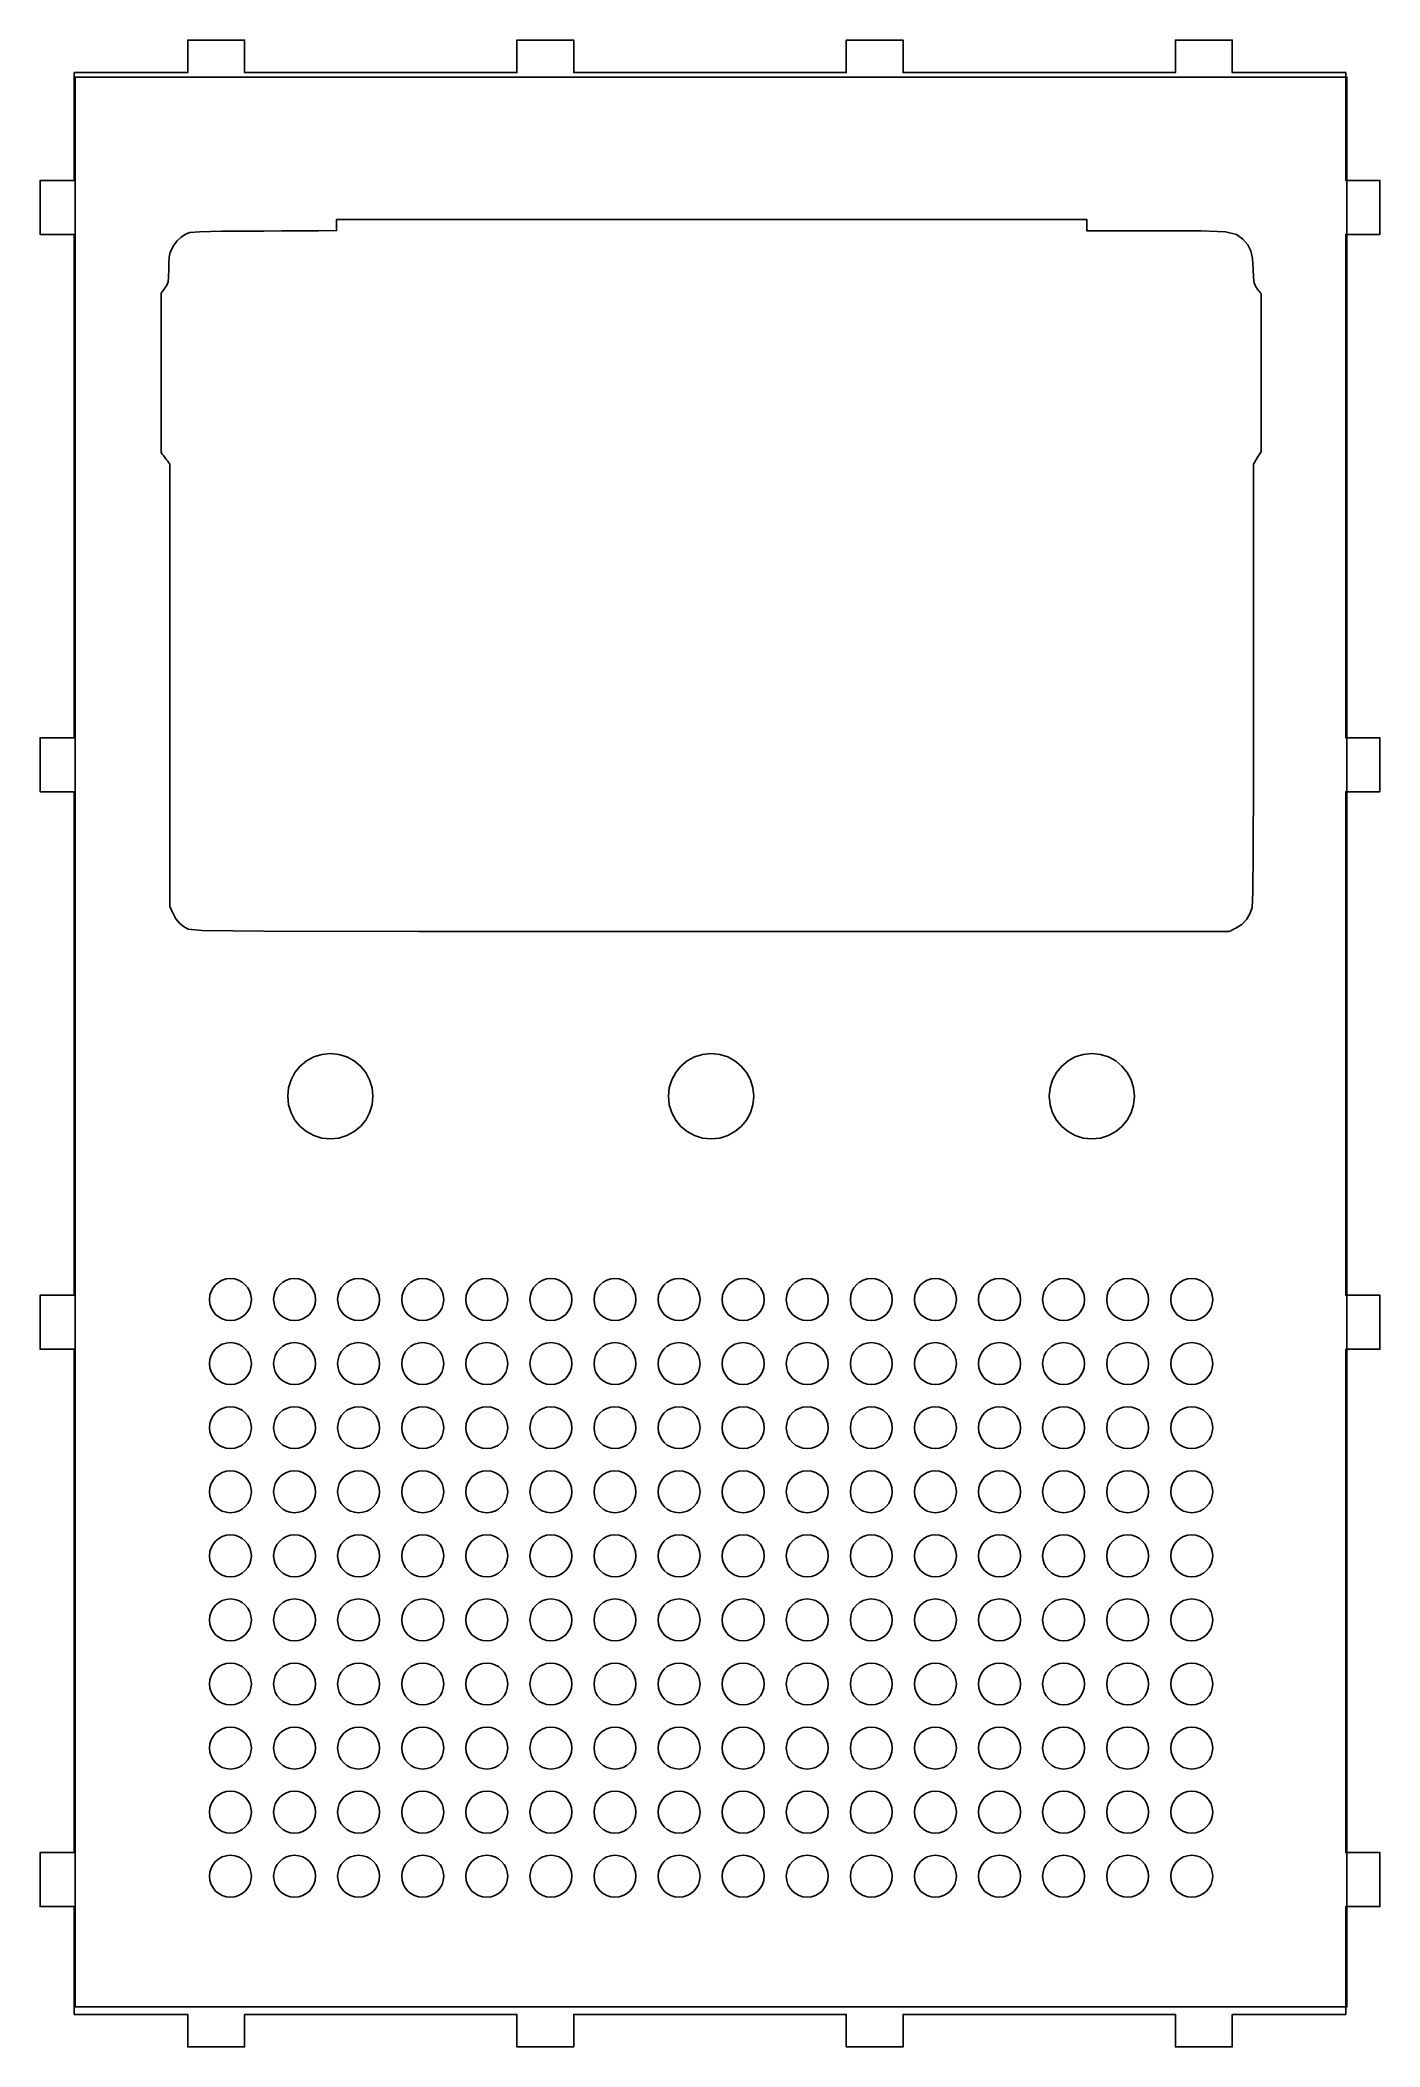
# Model space of a CAD drawing. Extents: x -3 to 115, y -3 to 173.
import ezdxf

# ---------------------------------------------------------------- set-up
doc = ezdxf.new("R2010")
doc.units = 0
doc.layers.get('0').update_dxf_attribs({"linetype": 'CONTINUOUS'})
doc.layers.add('Layer_1', color=7, linetype='CONTINUOUS')

msp = doc.modelspace()

# ---------------------------------------------------------------- linework, layer by layer
at = {"color": 6}
for points in [[(10.098896, 95.086662), (9.670293, 95.327531), (9.313588, 95.627392), (9.014941, 96.00045), (8.760513, 96.460921), (8.692427, 96.607166), (8.624341, 96.75341), (8.556255, 96.899652), (8.488169, 97.045897), (8.487901, 101.921026), (8.487632, 106.796156), (8.487364, 111.671285), (8.487096, 116.546414), (8.486828, 121.421543), (8.48656, 126.296673), (8.486292, 131.171802), (8.486024, 136.046931), (8.388694, 136.174399), (8.291363, 136.301871), (8.194033, 136.429339), (8.096703, 136.556808), (7.999373, 136.684276), (7.902043, 136.811748), (7.804712, 136.939219), (7.707382, 137.066687), (7.707382, 138.823583), (7.707382, 140.580478), (7.707382, 142.337371), (7.707382, 144.094266), (7.707382, 145.851162), (7.707382, 147.608054), (7.707382, 149.36495), (7.707382, 151.121845), (7.790035, 151.231082), (7.872687, 151.340319), (7.955339, 151.449553), (8.037991, 151.55879), (8.224372, 151.83009), (8.323713, 152.104357), (8.36423, 152.52097), (8.374139, 153.219312), (8.386613, 153.827899), (8.421583, 154.277493), (8.484922, 154.61513), (8.582502, 154.88783), (8.827637, 155.334046), (9.12882, 155.726769), (9.476877, 156.055804), (9.862639, 156.310947), (10.23287, 156.452659), (11.081652, 156.529054), (13.041563, 156.565562), (16.745185, 156.587603), (18.351133, 156.595421), (19.95708, 156.603238), (21.563028, 156.611056), (23.168976, 156.618874), (23.168976, 156.743147), (23.168976, 156.867424), (23.168976, 156.991698), (23.168976, 157.115974), (23.168976, 157.240248), (23.168976, 157.364522), (23.168976, 157.488798), (23.168976, 157.613072), (31.428137, 157.613072), (39.687297, 157.613072), (47.946457, 157.613072), (56.205617, 157.613072), (64.464777, 157.613072), (72.72394, 157.613072), (80.9831, 157.613072), (89.24226, 157.613072), (89.24226, 157.487932), (89.24226, 157.362794), (89.24226, 157.237654), (89.24226, 157.112517), (89.24226, 156.987377), (89.24226, 156.862239), (89.24226, 156.737099), (89.24226, 156.611962), (90.766686, 156.611962), (92.291115, 156.611962), (93.815541, 156.611962), (95.339967, 156.611962), (99.318124, 156.599714), (101.447818, 156.516294), (102.438299, 156.291691), (102.998807, 155.855877), (103.433846, 155.366727), (103.70062, 154.849927), (103.84334, 154.177005), (103.906227, 153.219493), (103.937955, 152.465223), (103.989773, 152.017285), (104.091125, 151.735416), (104.271448, 151.47935), (104.35174, 151.377973), (104.432035, 151.276593), (104.512328, 151.175216), (104.59262, 151.073839), (104.59262, 149.333267), (104.59262, 147.592696), (104.59262, 145.852124), (104.59262, 144.111552), (104.59262, 142.370981), (104.59262, 140.630409), (104.59262, 138.889837), (104.59262, 137.149266), (104.509195, 137.01368), (104.425767, 136.878095), (104.342342, 136.742513), (104.258915, 136.606928), (104.17549, 136.471342), (104.092065, 136.33576), (104.008637, 136.200175), (103.925212, 136.064592), (103.925212, 131.251194), (103.925212, 126.437792), (103.925212, 121.624393), (103.925212, 116.810995), (103.918213, 108.075449), (103.896426, 101.988108), (103.858659, 98.357206), (103.803749, 96.990968), (103.61485, 96.43637), (103.304795, 95.93877), (102.887038, 95.515208), (102.375042, 95.182714), (102.22425, 95.10624), (102.073462, 95.029766), (101.922671, 94.953293), (101.771879, 94.876819), (90.36838, 94.877383), (78.964881, 94.877948), (67.561378, 94.878512), (56.157879, 94.879077), (30.4269, 94.884608), (16.760988, 94.909331), (11.278785, 94.970807), (10.098938, 95.086448), (10.098931, 95.086425), (10.098924, 95.086403), (10.098917, 95.086377), (10.098896, 95.086662)], [(13.441928, 60.657326), (13.095249, 60.765302), (12.78168, 60.935394), (12.508293, 61.16091), (12.282924, 61.4342), (12.112594, 61.747627), (12.004806, 62.094495), (11.967491, 62.46621), (12.004806, 62.838405), (12.112594, 63.185273), (12.282924, 63.498697), (12.508293, 63.77199), (12.78168, 63.997503), (13.095249, 64.168069), (13.441928, 64.275094), (13.813786, 64.312841), (14.186121, 64.275094), (14.532801, 64.168069), (14.846321, 63.997503), (15.119756, 63.77199), (15.345126, 63.498697), (15.515407, 63.185273), (15.622717, 62.838405), (15.66051, 62.46621), (15.622717, 62.094495), (15.515407, 61.747627), (15.345126, 61.4342), (15.119756, 61.16091), (14.846321, 60.935394), (14.532801, 60.765302), (14.186121, 60.657326), (13.813786, 60.620059), (13.441928, 60.657326), (13.441928, 60.657326), (13.441928, 60.657326)], [(19.086727, 60.657326), (18.740048, 60.765302), (18.426479, 60.935394), (18.153092, 61.16091), (17.927723, 61.4342), (17.757393, 61.747627), (17.649606, 62.094495), (17.612291, 62.46621), (17.649606, 62.838405), (17.757393, 63.185273), (17.927723, 63.498697), (18.153092, 63.77199), (18.426479, 63.997503), (18.740048, 64.168069), (19.086727, 64.275094), (19.458585, 64.312841), (19.830921, 64.275094), (20.1776, 64.168069), (20.49112, 63.997503), (20.764555, 63.77199), (20.989926, 63.498697), (21.160207, 63.185273), (21.267516, 62.838405), (21.30531, 62.46621), (21.267516, 62.094495), (21.160207, 61.747627), (20.989926, 61.4342), (20.764555, 61.16091), (20.49112, 60.935394), (20.1776, 60.765302), (19.830921, 60.657326), (19.458585, 60.620059), (19.086727, 60.657326), (19.086727, 60.657326), (19.086727, 60.657326)], [(24.731527, 60.657326), (24.384848, 60.765302), (24.071279, 60.935394), (23.797892, 61.16091), (23.572523, 61.4342), (23.402193, 61.747627), (23.294405, 62.094495), (23.25709, 62.46621), (23.294405, 62.838405), (23.402193, 63.185273), (23.572523, 63.498697), (23.797892, 63.77199), (24.071279, 63.997503), (24.384848, 64.168069), (24.731527, 64.275094), (25.103384, 64.312841), (25.47572, 64.275094), (25.822399, 64.168069), (26.13592, 63.997503), (26.409355, 63.77199), (26.634725, 63.498697), (26.805006, 63.185273), (26.912316, 62.838405), (26.950109, 62.46621), (26.912316, 62.094495), (26.805006, 61.747627), (26.634725, 61.4342), (26.409355, 61.16091), (26.13592, 60.935394), (25.822399, 60.765302), (25.47572, 60.657326), (25.103384, 60.620059), (24.731527, 60.657326), (24.731527, 60.657326), (24.731527, 60.657326)], [(30.376326, 60.657326), (30.029647, 60.765302), (29.716078, 60.935394), (29.442691, 61.16091), (29.217322, 61.4342), (29.046992, 61.747627), (28.939205, 62.094495), (28.90189, 62.46621), (28.939205, 62.838405), (29.046992, 63.185273), (29.217322, 63.498697), (29.442691, 63.77199), (29.716078, 63.997503), (30.029647, 64.168069), (30.376326, 64.275094), (30.748184, 64.312841), (31.12052, 64.275094), (31.467199, 64.168069), (31.780719, 63.997503), (32.054154, 63.77199), (32.279525, 63.498697), (32.449806, 63.185273), (32.557115, 62.838405), (32.594909, 62.46621), (32.557115, 62.094495), (32.449806, 61.747627), (32.279525, 61.4342), (32.054154, 61.16091), (31.780719, 60.935394), (31.467199, 60.765302), (31.12052, 60.657326), (30.748184, 60.620059), (30.376326, 60.657326), (30.376326, 60.657326), (30.376326, 60.657326)], [(36.021126, 60.657326), (35.674447, 60.765302), (35.360878, 60.935394), (35.087491, 61.16091), (34.862121, 61.4342), (34.691792, 61.747627), (34.584004, 62.094495), (34.546689, 62.46621), (34.584004, 62.838405), (34.691792, 63.185273), (34.862121, 63.498697), (35.087491, 63.77199), (35.360878, 63.997503), (35.674447, 64.168069), (36.021126, 64.275094), (36.392983, 64.312841), (36.765319, 64.275094), (37.111998, 64.168069), (37.425519, 63.997503), (37.698954, 63.77199), (37.924324, 63.498697), (38.094605, 63.185273), (38.201915, 62.838405), (38.239708, 62.46621), (38.201915, 62.094495), (38.094605, 61.747627), (37.924324, 61.4342), (37.698954, 61.16091), (37.425519, 60.935394), (37.111998, 60.765302), (36.765319, 60.657326), (36.392983, 60.620059), (36.021126, 60.657326), (36.021126, 60.657326), (36.021126, 60.657326)], [(41.665925, 60.657326), (41.319246, 60.765302), (41.005677, 60.935394), (40.73229, 61.16091), (40.506921, 61.4342), (40.336591, 61.747627), (40.228804, 62.094495), (40.191489, 62.46621), (40.228804, 62.838405), (40.336591, 63.185273), (40.506921, 63.498697), (40.73229, 63.77199), (41.005677, 63.997503), (41.319246, 64.168069), (41.665925, 64.275094), (42.037783, 64.312841), (42.410119, 64.275094), (42.756798, 64.168069), (43.070318, 63.997503), (43.343753, 63.77199), (43.569124, 63.498697), (43.739405, 63.185273), (43.846714, 62.838405), (43.884508, 62.46621), (43.846714, 62.094495), (43.739405, 61.747627), (43.569124, 61.4342), (43.343753, 61.16091), (43.070318, 60.935394), (42.756798, 60.765302), (42.410119, 60.657326), (42.037783, 60.620059), (41.665925, 60.657326), (41.665925, 60.657326), (41.665925, 60.657326)], [(47.310725, 60.657326), (46.964046, 60.765302), (46.650477, 60.935394), (46.37709, 61.16091), (46.151721, 61.4342), (45.981391, 61.747627), (45.873604, 62.094495), (45.836289, 62.46621), (45.873604, 62.838405), (45.981391, 63.185273), (46.151721, 63.498697), (46.37709, 63.77199), (46.650477, 63.997503), (46.964046, 64.168069), (47.310725, 64.275094), (47.682583, 64.312841), (48.054919, 64.275094), (48.401598, 64.168069), (48.715118, 63.997503), (48.988553, 63.77199), (49.213924, 63.498697), (49.384205, 63.185273), (49.491514, 62.838405), (49.529308, 62.46621), (49.491514, 62.094495), (49.384205, 61.747627), (49.213924, 61.4342), (48.988553, 61.16091), (48.715118, 60.935394), (48.401598, 60.765302), (48.054919, 60.657326), (47.682583, 60.620059), (47.310725, 60.657326), (47.310725, 60.657326), (47.310725, 60.657326)], [(52.955525, 60.657326), (52.608846, 60.765302), (52.295277, 60.935394), (52.02189, 61.16091), (51.796521, 61.4342), (51.626191, 61.747627), (51.518404, 62.094495), (51.481089, 62.46621), (51.518404, 62.838405), (51.626191, 63.185273), (51.796521, 63.498697), (52.02189, 63.77199), (52.295277, 63.997503), (52.608846, 64.168069), (52.955525, 64.275094), (53.327383, 64.312841), (53.699719, 64.275094), (54.046398, 64.168069), (54.359918, 63.997503), (54.633353, 63.77199), (54.858724, 63.498697), (55.029005, 63.185273), (55.136314, 62.838405), (55.174108, 62.46621), (55.136314, 62.094495), (55.029005, 61.747627), (54.858724, 61.4342), (54.633353, 61.16091), (54.359918, 60.935394), (54.046398, 60.765302), (53.699719, 60.657326), (53.327383, 60.620059), (52.955525, 60.657326), (52.955525, 60.657326), (52.955525, 60.657326)], [(58.600323, 60.657326), (58.253644, 60.765302), (57.940075, 60.935394), (57.666688, 61.16091), (57.441318, 61.4342), (57.270988, 61.747627), (57.163201, 62.094495), (57.125886, 62.46621), (57.163201, 62.838405), (57.270988, 63.185273), (57.441318, 63.498697), (57.666688, 63.77199), (57.940075, 63.997503), (58.253644, 64.168069), (58.600323, 64.275094), (58.97218, 64.312841), (59.344516, 64.275094), (59.691195, 64.168069), (60.004716, 63.997503), (60.27815, 63.77199), (60.503521, 63.498697), (60.673802, 63.185273), (60.781111, 62.838405), (60.818905, 62.46621), (60.781111, 62.094495), (60.673802, 61.747627), (60.503521, 61.4342), (60.27815, 61.16091), (60.004716, 60.935394), (59.691195, 60.765302), (59.344516, 60.657326), (58.97218, 60.620059), (58.600323, 60.657326), (58.600323, 60.657326), (58.600323, 60.657326)], [(64.245123, 60.657326), (63.898444, 60.765302), (63.584875, 60.935394), (63.311488, 61.16091), (63.086118, 61.4342), (62.915788, 61.747627), (62.808001, 62.094495), (62.770686, 62.46621), (62.808001, 62.838405), (62.915788, 63.185273), (63.086118, 63.498697), (63.311488, 63.77199), (63.584875, 63.997503), (63.898444, 64.168069), (64.245123, 64.275094), (64.61698, 64.312841), (64.989316, 64.275094), (65.335995, 64.168069), (65.649516, 63.997503), (65.92295, 63.77199), (66.148321, 63.498697), (66.318602, 63.185273), (66.425912, 62.838405), (66.463705, 62.46621), (66.425912, 62.094495), (66.318602, 61.747627), (66.148321, 61.4342), (65.92295, 61.16091), (65.649516, 60.935394), (65.335995, 60.765302), (64.989316, 60.657326), (64.61698, 60.620059), (64.245123, 60.657326), (64.245123, 60.657326), (64.245123, 60.657326)], [(69.889923, 60.657326), (69.543244, 60.765302), (69.229675, 60.935394), (68.956288, 61.16091), (68.730918, 61.4342), (68.560589, 61.747627), (68.452801, 62.094495), (68.415486, 62.46621), (68.452801, 62.838405), (68.560589, 63.185273), (68.730918, 63.498697), (68.956288, 63.77199), (69.229675, 63.997503), (69.543244, 64.168069), (69.889923, 64.275094), (70.26178, 64.312841), (70.634116, 64.275094), (70.980795, 64.168069), (71.294316, 63.997503), (71.56775, 63.77199), (71.793121, 63.498697), (71.963402, 63.185273), (72.070712, 62.838405), (72.108505, 62.46621), (72.070712, 62.094495), (71.963402, 61.747627), (71.793121, 61.4342), (71.56775, 61.16091), (71.294316, 60.935394), (70.980795, 60.765302), (70.634116, 60.657326), (70.26178, 60.620059), (69.889923, 60.657326), (69.889923, 60.657326), (69.889923, 60.657326)], [(75.534723, 60.657326), (75.188044, 60.765302), (74.874475, 60.935394), (74.601088, 61.16091), (74.375718, 61.4342), (74.205389, 61.747627), (74.097601, 62.094495), (74.060286, 62.46621), (74.097601, 62.838405), (74.205389, 63.185273), (74.375718, 63.498697), (74.601088, 63.77199), (74.874475, 63.997503), (75.188044, 64.168069), (75.534723, 64.275094), (75.90658, 64.312841), (76.278916, 64.275094), (76.625595, 64.168069), (76.939116, 63.997503), (77.21255, 63.77199), (77.437921, 63.498697), (77.608202, 63.185273), (77.715512, 62.838405), (77.753305, 62.46621), (77.715512, 62.094495), (77.608202, 61.747627), (77.437921, 61.4342), (77.21255, 61.16091), (76.939116, 60.935394), (76.625595, 60.765302), (76.278916, 60.657326), (75.90658, 60.620059), (75.534723, 60.657326), (75.534723, 60.657326), (75.534723, 60.657326)], [(81.179523, 60.657326), (80.832844, 60.765302), (80.519275, 60.935394), (80.245888, 61.16091), (80.020518, 61.4342), (79.850189, 61.747627), (79.742401, 62.094495), (79.705086, 62.46621), (79.742401, 62.838405), (79.850189, 63.185273), (80.020518, 63.498697), (80.245888, 63.77199), (80.519275, 63.997503), (80.832844, 64.168069), (81.179523, 64.275094), (81.55138, 64.312841), (81.923716, 64.275094), (82.270395, 64.168069), (82.583916, 63.997503), (82.85735, 63.77199), (83.082721, 63.498697), (83.253002, 63.185273), (83.360312, 62.838405), (83.398105, 62.46621), (83.360312, 62.094495), (83.253002, 61.747627), (83.082721, 61.4342), (82.85735, 61.16091), (82.583916, 60.935394), (82.270395, 60.765302), (81.923716, 60.657326), (81.55138, 60.620059), (81.179523, 60.657326), (81.179523, 60.657326), (81.179523, 60.657326)], [(86.82432, 60.657326), (86.477641, 60.765302), (86.164072, 60.935394), (85.890685, 61.16091), (85.665316, 61.4342), (85.494986, 61.747627), (85.387198, 62.094495), (85.349883, 62.46621), (85.387198, 62.838405), (85.494986, 63.185273), (85.665316, 63.498697), (85.890685, 63.77199), (86.164072, 63.997503), (86.477641, 64.168069), (86.82432, 64.275094), (87.196178, 64.312841), (87.568513, 64.275094), (87.915193, 64.168069), (88.228713, 63.997503), (88.502148, 63.77199), (88.727519, 63.498697), (88.8978, 63.185273), (89.005109, 62.838405), (89.042902, 62.46621), (89.005109, 62.094495), (88.8978, 61.747627), (88.727519, 61.4342), (88.502148, 61.16091), (88.228713, 60.935394), (87.915193, 60.765302), (87.568513, 60.657326), (87.196178, 60.620059), (86.82432, 60.657326), (86.82432, 60.657326), (86.82432, 60.657326)], [(92.46912, 60.657326), (92.122441, 60.765302), (91.808872, 60.935394), (91.535485, 61.16091), (91.310116, 61.4342), (91.139786, 61.747627), (91.031998, 62.094495), (90.994683, 62.46621), (91.031998, 62.838405), (91.139786, 63.185273), (91.310116, 63.498697), (91.535485, 63.77199), (91.808872, 63.997503), (92.122441, 64.168069), (92.46912, 64.275094), (92.840978, 64.312841), (93.213313, 64.275094), (93.559993, 64.168069), (93.873513, 63.997503), (94.146948, 63.77199), (94.372319, 63.498697), (94.5426, 63.185273), (94.649909, 62.838405), (94.687702, 62.46621), (94.649909, 62.094495), (94.5426, 61.747627), (94.372319, 61.4342), (94.146948, 61.16091), (93.873513, 60.935394), (93.559993, 60.765302), (93.213313, 60.657326), (92.840978, 60.620059), (92.46912, 60.657326), (92.46912, 60.657326), (92.46912, 60.657326)], [(98.11392, 60.657326), (97.767241, 60.765302), (97.453672, 60.935394), (97.180285, 61.16091), (96.954916, 61.4342), (96.784586, 61.747627), (96.676798, 62.094495), (96.639483, 62.46621), (96.676798, 62.838405), (96.784586, 63.185273), (96.954916, 63.498697), (97.180285, 63.77199), (97.453672, 63.997503), (97.767241, 64.168069), (98.11392, 64.275094), (98.485778, 64.312841), (98.858113, 64.275094), (99.204793, 64.168069), (99.518313, 63.997503), (99.791748, 63.77199), (100.017119, 63.498697), (100.1874, 63.185273), (100.294709, 62.838405), (100.332502, 62.46621), (100.294709, 62.094495), (100.1874, 61.747627), (100.017119, 61.4342), (99.791748, 61.16091), (99.518313, 60.935394), (99.204793, 60.765302), (98.858113, 60.657326), (98.485778, 60.620059), (98.11392, 60.657326), (98.11392, 60.657326), (98.11392, 60.657326)], [(13.441928, 55.01288), (13.095249, 55.120855), (12.78168, 55.290948), (12.508293, 55.516463), (12.282924, 55.789753), (12.112594, 56.103181), (12.004806, 56.450049), (11.967491, 56.821764), (12.004806, 57.193958), (12.112594, 57.540826), (12.282924, 57.854251), (12.508293, 58.127544), (12.78168, 58.353056), (13.095249, 58.523623), (13.441928, 58.630647), (13.813786, 58.668394), (14.186121, 58.630647), (14.532801, 58.523623), (14.846321, 58.353056), (15.119756, 58.127544), (15.345126, 57.854251), (15.515407, 57.540826), (15.622717, 57.193958), (15.66051, 56.821764), (15.622717, 56.450049), (15.515407, 56.103181), (15.345126, 55.789753), (15.119756, 55.516463), (14.846321, 55.290948), (14.532801, 55.120855), (14.186121, 55.01288), (13.813786, 54.975613), (13.441928, 55.01288), (13.441928, 55.01288), (13.441928, 55.01288)], [(19.086727, 55.01288), (18.740048, 55.120855), (18.426479, 55.290948), (18.153092, 55.516463), (17.927723, 55.789753), (17.757393, 56.103181), (17.649606, 56.450049), (17.612291, 56.821764), (17.649606, 57.193958), (17.757393, 57.540826), (17.927723, 57.854251), (18.153092, 58.127544), (18.426479, 58.353056), (18.740048, 58.523623), (19.086727, 58.630647), (19.458585, 58.668394), (19.830921, 58.630647), (20.1776, 58.523623), (20.49112, 58.353056), (20.764555, 58.127544), (20.989926, 57.854251), (21.160207, 57.540826), (21.267516, 57.193958), (21.30531, 56.821764), (21.267516, 56.450049), (21.160207, 56.103181), (20.989926, 55.789753), (20.764555, 55.516463), (20.49112, 55.290948), (20.1776, 55.120855), (19.830921, 55.01288), (19.458585, 54.975613), (19.086727, 55.01288), (19.086727, 55.01288), (19.086727, 55.01288)], [(24.731527, 55.01288), (24.384848, 55.120855), (24.071279, 55.290948), (23.797892, 55.516463), (23.572523, 55.789753), (23.402193, 56.103181), (23.294405, 56.450049), (23.25709, 56.821764), (23.294405, 57.193958), (23.402193, 57.540826), (23.572523, 57.854251), (23.797892, 58.127544), (24.071279, 58.353056), (24.384848, 58.523623), (24.731527, 58.630647), (25.103384, 58.668394), (25.47572, 58.630647), (25.822399, 58.523623), (26.13592, 58.353056), (26.409355, 58.127544), (26.634725, 57.854251), (26.805006, 57.540826), (26.912316, 57.193958), (26.950109, 56.821764), (26.912316, 56.450049), (26.805006, 56.103181), (26.634725, 55.789753), (26.409355, 55.516463), (26.13592, 55.290948), (25.822399, 55.120855), (25.47572, 55.01288), (25.103384, 54.975613), (24.731527, 55.01288), (24.731527, 55.01288), (24.731527, 55.01288)], [(30.376326, 55.01288), (30.029647, 55.120855), (29.716078, 55.290948), (29.442691, 55.516463), (29.217322, 55.789753), (29.046992, 56.103181), (28.939205, 56.450049), (28.90189, 56.821764), (28.939205, 57.193958), (29.046992, 57.540826), (29.217322, 57.854251), (29.442691, 58.127544), (29.716078, 58.353056), (30.029647, 58.523623), (30.376326, 58.630647), (30.748184, 58.668394), (31.12052, 58.630647), (31.467199, 58.523623), (31.780719, 58.353056), (32.054154, 58.127544), (32.279525, 57.854251), (32.449806, 57.540826), (32.557115, 57.193958), (32.594909, 56.821764), (32.557115, 56.450049), (32.449806, 56.103181), (32.279525, 55.789753), (32.054154, 55.516463), (31.780719, 55.290948), (31.467199, 55.120855), (31.12052, 55.01288), (30.748184, 54.975613), (30.376326, 55.01288), (30.376326, 55.01288), (30.376326, 55.01288)], [(36.021126, 55.01288), (35.674447, 55.120855), (35.360878, 55.290948), (35.087491, 55.516463), (34.862121, 55.789753), (34.691792, 56.103181), (34.584004, 56.450049), (34.546689, 56.821764), (34.584004, 57.193958), (34.691792, 57.540826), (34.862121, 57.854251), (35.087491, 58.127544), (35.360878, 58.353056), (35.674447, 58.523623), (36.021126, 58.630647), (36.392983, 58.668394), (36.765319, 58.630647), (37.111998, 58.523623), (37.425519, 58.353056), (37.698954, 58.127544), (37.924324, 57.854251), (38.094605, 57.540826), (38.201915, 57.193958), (38.239708, 56.821764), (38.201915, 56.450049), (38.094605, 56.103181), (37.924324, 55.789753), (37.698954, 55.516463), (37.425519, 55.290948), (37.111998, 55.120855), (36.765319, 55.01288), (36.392983, 54.975613), (36.021126, 55.01288), (36.021126, 55.01288), (36.021126, 55.01288)], [(41.665925, 55.01288), (41.319246, 55.120855), (41.005677, 55.290948), (40.73229, 55.516463), (40.506921, 55.789753), (40.336591, 56.103181), (40.228804, 56.450049), (40.191489, 56.821764), (40.228804, 57.193958), (40.336591, 57.540826), (40.506921, 57.854251), (40.73229, 58.127544), (41.005677, 58.353056), (41.319246, 58.523623), (41.665925, 58.630647), (42.037783, 58.668394), (42.410119, 58.630647), (42.756798, 58.523623), (43.070318, 58.353056), (43.343753, 58.127544), (43.569124, 57.854251), (43.739405, 57.540826), (43.846714, 57.193958), (43.884508, 56.821764), (43.846714, 56.450049), (43.739405, 56.103181), (43.569124, 55.789753), (43.343753, 55.516463), (43.070318, 55.290948), (42.756798, 55.120855), (42.410119, 55.01288), (42.037783, 54.975613), (41.665925, 55.01288), (41.665925, 55.01288), (41.665925, 55.01288)], [(47.310725, 55.01288), (46.964046, 55.120855), (46.650477, 55.290948), (46.37709, 55.516463), (46.151721, 55.789753), (45.981391, 56.103181), (45.873604, 56.450049), (45.836289, 56.821764), (45.873604, 57.193958), (45.981391, 57.540826), (46.151721, 57.854251), (46.37709, 58.127544), (46.650477, 58.353056), (46.964046, 58.523623), (47.310725, 58.630647), (47.682583, 58.668394), (48.054919, 58.630647), (48.401598, 58.523623), (48.715118, 58.353056), (48.988553, 58.127544), (49.213924, 57.854251), (49.384205, 57.540826), (49.491514, 57.193958), (49.529308, 56.821764), (49.491514, 56.450049), (49.384205, 56.103181), (49.213924, 55.789753), (48.988553, 55.516463), (48.715118, 55.290948), (48.401598, 55.120855), (48.054919, 55.01288), (47.682583, 54.975613), (47.310725, 55.01288), (47.310725, 55.01288), (47.310725, 55.01288)], [(52.955525, 55.01288), (52.608846, 55.120855), (52.295277, 55.290948), (52.02189, 55.516463), (51.796521, 55.789753), (51.626191, 56.103181), (51.518404, 56.450049), (51.481089, 56.821764), (51.518404, 57.193958), (51.626191, 57.540826), (51.796521, 57.854251), (52.02189, 58.127544), (52.295277, 58.353056), (52.608846, 58.523623), (52.955525, 58.630647), (53.327383, 58.668394), (53.699719, 58.630647), (54.046398, 58.523623), (54.359918, 58.353056), (54.633353, 58.127544), (54.858724, 57.854251), (55.029005, 57.540826), (55.136314, 57.193958), (55.174108, 56.821764), (55.136314, 56.450049), (55.029005, 56.103181), (54.858724, 55.789753), (54.633353, 55.516463), (54.359918, 55.290948), (54.046398, 55.120855), (53.699719, 55.01288), (53.327383, 54.975613), (52.955525, 55.01288), (52.955525, 55.01288), (52.955525, 55.01288)], [(58.600323, 55.01288), (58.253644, 55.120855), (57.940075, 55.290948), (57.666688, 55.516463), (57.441318, 55.789753), (57.270988, 56.103181), (57.163201, 56.450049), (57.125886, 56.821764), (57.163201, 57.193958), (57.270988, 57.540826), (57.441318, 57.854251), (57.666688, 58.127544), (57.940075, 58.353056), (58.253644, 58.523623), (58.600323, 58.630647), (58.97218, 58.668394), (59.344516, 58.630647), (59.691195, 58.523623), (60.004716, 58.353056), (60.27815, 58.127544), (60.503521, 57.854251), (60.673802, 57.540826), (60.781111, 57.193958), (60.818905, 56.821764), (60.781111, 56.450049), (60.673802, 56.103181), (60.503521, 55.789753), (60.27815, 55.516463), (60.004716, 55.290948), (59.691195, 55.120855), (59.344516, 55.01288), (58.97218, 54.975613), (58.600323, 55.01288), (58.600323, 55.01288), (58.600323, 55.01288)], [(64.245123, 55.01288), (63.898444, 55.120855), (63.584875, 55.290948), (63.311488, 55.516463), (63.086118, 55.789753), (62.915788, 56.103181), (62.808001, 56.450049), (62.770686, 56.821764), (62.808001, 57.193958), (62.915788, 57.540826), (63.086118, 57.854251), (63.311488, 58.127544), (63.584875, 58.353056), (63.898444, 58.523623), (64.245123, 58.630647), (64.61698, 58.668394), (64.989316, 58.630647), (65.335995, 58.523623), (65.649516, 58.353056), (65.92295, 58.127544), (66.148321, 57.854251), (66.318602, 57.540826), (66.425912, 57.193958), (66.463705, 56.821764), (66.425912, 56.450049), (66.318602, 56.103181), (66.148321, 55.789753), (65.92295, 55.516463), (65.649516, 55.290948), (65.335995, 55.120855), (64.989316, 55.01288), (64.61698, 54.975613), (64.245123, 55.01288), (64.245123, 55.01288), (64.245123, 55.01288)], [(69.889923, 55.01288), (69.543244, 55.120855), (69.229675, 55.290948), (68.956288, 55.516463), (68.730918, 55.789753), (68.560589, 56.103181), (68.452801, 56.450049), (68.415486, 56.821764), (68.452801, 57.193958), (68.560589, 57.540826), (68.730918, 57.854251), (68.956288, 58.127544), (69.229675, 58.353056), (69.543244, 58.523623), (69.889923, 58.630647), (70.26178, 58.668394), (70.634116, 58.630647), (70.980795, 58.523623), (71.294316, 58.353056), (71.56775, 58.127544), (71.793121, 57.854251), (71.963402, 57.540826), (72.070712, 57.193958), (72.108505, 56.821764), (72.070712, 56.450049), (71.963402, 56.103181), (71.793121, 55.789753), (71.56775, 55.516463), (71.294316, 55.290948), (70.980795, 55.120855), (70.634116, 55.01288), (70.26178, 54.975613), (69.889923, 55.01288), (69.889923, 55.01288), (69.889923, 55.01288)], [(75.534723, 55.01288), (75.188044, 55.120855), (74.874475, 55.290948), (74.601088, 55.516463), (74.375718, 55.789753), (74.205389, 56.103181), (74.097601, 56.450049), (74.060286, 56.821764), (74.097601, 57.193958), (74.205389, 57.540826), (74.375718, 57.854251), (74.601088, 58.127544), (74.874475, 58.353056), (75.188044, 58.523623), (75.534723, 58.630647), (75.90658, 58.668394), (76.278916, 58.630647), (76.625595, 58.523623), (76.939116, 58.353056), (77.21255, 58.127544), (77.437921, 57.854251), (77.608202, 57.540826), (77.715512, 57.193958), (77.753305, 56.821764), (77.715512, 56.450049), (77.608202, 56.103181), (77.437921, 55.789753), (77.21255, 55.516463), (76.939116, 55.290948), (76.625595, 55.120855), (76.278916, 55.01288), (75.90658, 54.975613), (75.534723, 55.01288), (75.534723, 55.01288), (75.534723, 55.01288)], [(81.179523, 55.01288), (80.832844, 55.120855), (80.519275, 55.290948), (80.245888, 55.516463), (80.020518, 55.789753), (79.850189, 56.103181), (79.742401, 56.450049), (79.705086, 56.821764), (79.742401, 57.193958), (79.850189, 57.540826), (80.020518, 57.854251), (80.245888, 58.127544), (80.519275, 58.353056), (80.832844, 58.523623), (81.179523, 58.630647), (81.55138, 58.668394), (81.923716, 58.630647), (82.270395, 58.523623), (82.583916, 58.353056), (82.85735, 58.127544), (83.082721, 57.854251), (83.253002, 57.540826), (83.360312, 57.193958), (83.398105, 56.821764), (83.360312, 56.450049), (83.253002, 56.103181), (83.082721, 55.789753), (82.85735, 55.516463), (82.583916, 55.290948), (82.270395, 55.120855), (81.923716, 55.01288), (81.55138, 54.975613), (81.179523, 55.01288), (81.179523, 55.01288), (81.179523, 55.01288)], [(86.82432, 55.01288), (86.477641, 55.120855), (86.164072, 55.290948), (85.890685, 55.516463), (85.665316, 55.789753), (85.494986, 56.103181), (85.387198, 56.450049), (85.349883, 56.821764), (85.387198, 57.193958), (85.494986, 57.540826), (85.665316, 57.854251), (85.890685, 58.127544), (86.164072, 58.353056), (86.477641, 58.523623), (86.82432, 58.630647), (87.196178, 58.668394), (87.568513, 58.630647), (87.915193, 58.523623), (88.228713, 58.353056), (88.502148, 58.127544), (88.727519, 57.854251), (88.8978, 57.540826), (89.005109, 57.193958), (89.042902, 56.821764), (89.005109, 56.450049), (88.8978, 56.103181), (88.727519, 55.789753), (88.502148, 55.516463), (88.228713, 55.290948), (87.915193, 55.120855), (87.568513, 55.01288), (87.196178, 54.975613), (86.82432, 55.01288), (86.82432, 55.01288), (86.82432, 55.01288)], [(92.46912, 55.01288), (92.122441, 55.120855), (91.808872, 55.290948), (91.535485, 55.516463), (91.310116, 55.789753), (91.139786, 56.103181), (91.031998, 56.450049), (90.994683, 56.821764), (91.031998, 57.193958), (91.139786, 57.540826), (91.310116, 57.854251), (91.535485, 58.127544), (91.808872, 58.353056), (92.122441, 58.523623), (92.46912, 58.630647), (92.840978, 58.668394), (93.213313, 58.630647), (93.559993, 58.523623), (93.873513, 58.353056), (94.146948, 58.127544), (94.372319, 57.854251), (94.5426, 57.540826), (94.649909, 57.193958), (94.687702, 56.821764), (94.649909, 56.450049), (94.5426, 56.103181), (94.372319, 55.789753), (94.146948, 55.516463), (93.873513, 55.290948), (93.559993, 55.120855), (93.213313, 55.01288), (92.840978, 54.975613), (92.46912, 55.01288), (92.46912, 55.01288), (92.46912, 55.01288)], [(98.11392, 55.01288), (97.767241, 55.120855), (97.453672, 55.290948), (97.180285, 55.516463), (96.954916, 55.789753), (96.784586, 56.103181), (96.676798, 56.450049), (96.639483, 56.821764), (96.676798, 57.193958), (96.784586, 57.540826), (96.954916, 57.854251), (97.180285, 58.127544), (97.453672, 58.353056), (97.767241, 58.523623), (98.11392, 58.630647), (98.485778, 58.668394), (98.858113, 58.630647), (99.204793, 58.523623), (99.518313, 58.353056), (99.791748, 58.127544), (100.017119, 57.854251), (100.1874, 57.540826), (100.294709, 57.193958), (100.332502, 56.821764), (100.294709, 56.450049), (100.1874, 56.103181), (100.017119, 55.789753), (99.791748, 55.516463), (99.518313, 55.290948), (99.204793, 55.120855), (98.858113, 55.01288), (98.485778, 54.975613), (98.11392, 55.01288), (98.11392, 55.01288), (98.11392, 55.01288)], [(13.441928, 49.368434), (13.095249, 49.476409), (12.78168, 49.646502), (12.508293, 49.872017), (12.282924, 50.145307), (12.112594, 50.458734), (12.004806, 50.805602), (11.967491, 51.177317), (12.004806, 51.549512), (12.112594, 51.89638), (12.282924, 52.209805), (12.508293, 52.483097), (12.78168, 52.70861), (13.095249, 52.879176), (13.441928, 52.986201), (13.813786, 53.023948), (14.186121, 52.986201), (14.532801, 52.879176), (14.846321, 52.70861), (15.119756, 52.483097), (15.345126, 52.209805), (15.515407, 51.89638), (15.622717, 51.549512), (15.66051, 51.177317), (15.622717, 50.805602), (15.515407, 50.458734), (15.345126, 50.145307), (15.119756, 49.872017), (14.846321, 49.646502), (14.532801, 49.476409), (14.186121, 49.368434), (13.813786, 49.331166), (13.441928, 49.368434), (13.441928, 49.368434), (13.441928, 49.368434)], [(19.086727, 49.368434), (18.740048, 49.476409), (18.426479, 49.646502), (18.153092, 49.872017), (17.927723, 50.145307), (17.757393, 50.458734), (17.649606, 50.805602), (17.612291, 51.177317), (17.649606, 51.549512), (17.757393, 51.89638), (17.927723, 52.209805), (18.153092, 52.483097), (18.426479, 52.70861), (18.740048, 52.879176), (19.086727, 52.986201), (19.458585, 53.023948), (19.830921, 52.986201), (20.1776, 52.879176), (20.49112, 52.70861), (20.764555, 52.483097), (20.989926, 52.209805), (21.160207, 51.89638), (21.267516, 51.549512), (21.30531, 51.177317), (21.267516, 50.805602), (21.160207, 50.458734), (20.989926, 50.145307), (20.764555, 49.872017), (20.49112, 49.646502), (20.1776, 49.476409), (19.830921, 49.368434), (19.458585, 49.331166), (19.086727, 49.368434), (19.086727, 49.368434), (19.086727, 49.368434)], [(24.731527, 49.368434), (24.384848, 49.476409), (24.071279, 49.646502), (23.797892, 49.872017), (23.572523, 50.145307), (23.402193, 50.458734), (23.294405, 50.805602), (23.25709, 51.177317), (23.294405, 51.549512), (23.402193, 51.89638), (23.572523, 52.209805), (23.797892, 52.483097), (24.071279, 52.70861), (24.384848, 52.879176), (24.731527, 52.986201), (25.103384, 53.023948), (25.47572, 52.986201), (25.822399, 52.879176), (26.13592, 52.70861), (26.409355, 52.483097), (26.634725, 52.209805), (26.805006, 51.89638), (26.912316, 51.549512), (26.950109, 51.177317), (26.912316, 50.805602), (26.805006, 50.458734), (26.634725, 50.145307), (26.409355, 49.872017), (26.13592, 49.646502), (25.822399, 49.476409), (25.47572, 49.368434), (25.103384, 49.331166), (24.731527, 49.368434), (24.731527, 49.368434), (24.731527, 49.368434)], [(30.376326, 49.368434), (30.029647, 49.476409), (29.716078, 49.646502), (29.442691, 49.872017), (29.217322, 50.145307), (29.046992, 50.458734), (28.939205, 50.805602), (28.90189, 51.177317), (28.939205, 51.549512), (29.046992, 51.89638), (29.217322, 52.209805), (29.442691, 52.483097), (29.716078, 52.70861), (30.029647, 52.879176), (30.376326, 52.986201), (30.748184, 53.023948), (31.12052, 52.986201), (31.467199, 52.879176), (31.780719, 52.70861), (32.054154, 52.483097), (32.279525, 52.209805), (32.449806, 51.89638), (32.557115, 51.549512), (32.594909, 51.177317), (32.557115, 50.805602), (32.449806, 50.458734), (32.279525, 50.145307), (32.054154, 49.872017), (31.780719, 49.646502), (31.467199, 49.476409), (31.12052, 49.368434), (30.748184, 49.331166), (30.376326, 49.368434), (30.376326, 49.368434), (30.376326, 49.368434)], [(36.021126, 49.368434), (35.674447, 49.476409), (35.360878, 49.646502), (35.087491, 49.872017), (34.862121, 50.145307), (34.691792, 50.458734), (34.584004, 50.805602), (34.546689, 51.177317), (34.584004, 51.549512), (34.691792, 51.89638), (34.862121, 52.209805), (35.087491, 52.483097), (35.360878, 52.70861), (35.674447, 52.879176), (36.021126, 52.986201), (36.392983, 53.023948), (36.765319, 52.986201), (37.111998, 52.879176), (37.425519, 52.70861), (37.698954, 52.483097), (37.924324, 52.209805), (38.094605, 51.89638), (38.201915, 51.549512), (38.239708, 51.177317), (38.201915, 50.805602), (38.094605, 50.458734), (37.924324, 50.145307), (37.698954, 49.872017), (37.425519, 49.646502), (37.111998, 49.476409), (36.765319, 49.368434), (36.392983, 49.331166), (36.021126, 49.368434), (36.021126, 49.368434), (36.021126, 49.368434)], [(41.665925, 49.368434), (41.319246, 49.476409), (41.005677, 49.646502), (40.73229, 49.872017), (40.506921, 50.145307), (40.336591, 50.458734), (40.228804, 50.805602), (40.191489, 51.177317), (40.228804, 51.549512), (40.336591, 51.89638), (40.506921, 52.209805), (40.73229, 52.483097), (41.005677, 52.70861), (41.319246, 52.879176), (41.665925, 52.986201), (42.037783, 53.023948), (42.410119, 52.986201), (42.756798, 52.879176), (43.070318, 52.70861), (43.343753, 52.483097), (43.569124, 52.209805), (43.739405, 51.89638), (43.846714, 51.549512), (43.884508, 51.177317), (43.846714, 50.805602), (43.739405, 50.458734), (43.569124, 50.145307), (43.343753, 49.872017), (43.070318, 49.646502), (42.756798, 49.476409), (42.410119, 49.368434), (42.037783, 49.331166), (41.665925, 49.368434), (41.665925, 49.368434), (41.665925, 49.368434)], [(47.310725, 49.368434), (46.964046, 49.476409), (46.650477, 49.646502), (46.37709, 49.872017), (46.151721, 50.145307), (45.981391, 50.458734), (45.873604, 50.805602), (45.836289, 51.177317), (45.873604, 51.549512), (45.981391, 51.89638), (46.151721, 52.209805), (46.37709, 52.483097), (46.650477, 52.70861), (46.964046, 52.879176), (47.310725, 52.986201), (47.682583, 53.023948), (48.054919, 52.986201), (48.401598, 52.879176), (48.715118, 52.70861), (48.988553, 52.483097), (49.213924, 52.209805), (49.384205, 51.89638), (49.491514, 51.549512), (49.529308, 51.177317), (49.491514, 50.805602), (49.384205, 50.458734), (49.213924, 50.145307), (48.988553, 49.872017), (48.715118, 49.646502), (48.401598, 49.476409), (48.054919, 49.368434), (47.682583, 49.331166), (47.310725, 49.368434), (47.310725, 49.368434), (47.310725, 49.368434)], [(52.955525, 49.368434), (52.608846, 49.476409), (52.295277, 49.646502), (52.02189, 49.872017), (51.796521, 50.145307), (51.626191, 50.458734), (51.518404, 50.805602), (51.481089, 51.177317), (51.518404, 51.549512), (51.626191, 51.89638), (51.796521, 52.209805), (52.02189, 52.483097), (52.295277, 52.70861), (52.608846, 52.879176), (52.955525, 52.986201), (53.327383, 53.023948), (53.699719, 52.986201), (54.046398, 52.879176), (54.359918, 52.70861), (54.633353, 52.483097), (54.858724, 52.209805), (55.029005, 51.89638), (55.136314, 51.549512), (55.174108, 51.177317), (55.136314, 50.805602), (55.029005, 50.458734), (54.858724, 50.145307), (54.633353, 49.872017), (54.359918, 49.646502), (54.046398, 49.476409), (53.699719, 49.368434), (53.327383, 49.331166), (52.955525, 49.368434), (52.955525, 49.368434), (52.955525, 49.368434)], [(58.600323, 49.368434), (58.253644, 49.476409), (57.940075, 49.646502), (57.666688, 49.872017), (57.441318, 50.145307), (57.270988, 50.458734), (57.163201, 50.805602), (57.125886, 51.177317), (57.163201, 51.549512), (57.270988, 51.89638), (57.441318, 52.209805), (57.666688, 52.483097), (57.940075, 52.70861), (58.253644, 52.879176), (58.600323, 52.986201), (58.97218, 53.023948), (59.344516, 52.986201), (59.691195, 52.879176), (60.004716, 52.70861), (60.27815, 52.483097), (60.503521, 52.209805), (60.673802, 51.89638), (60.781111, 51.549512), (60.818905, 51.177317), (60.781111, 50.805602), (60.673802, 50.458734), (60.503521, 50.145307), (60.27815, 49.872017), (60.004716, 49.646502), (59.691195, 49.476409), (59.344516, 49.368434), (58.97218, 49.331166), (58.600323, 49.368434), (58.600323, 49.368434), (58.600323, 49.368434)], [(64.245123, 49.368434), (63.898444, 49.476409), (63.584875, 49.646502), (63.311488, 49.872017), (63.086118, 50.145307), (62.915788, 50.458734), (62.808001, 50.805602), (62.770686, 51.177317), (62.808001, 51.549512), (62.915788, 51.89638), (63.086118, 52.209805), (63.311488, 52.483097), (63.584875, 52.70861), (63.898444, 52.879176), (64.245123, 52.986201), (64.61698, 53.023948), (64.989316, 52.986201), (65.335995, 52.879176), (65.649516, 52.70861), (65.92295, 52.483097), (66.148321, 52.209805), (66.318602, 51.89638), (66.425912, 51.549512), (66.463705, 51.177317), (66.425912, 50.805602), (66.318602, 50.458734), (66.148321, 50.145307), (65.92295, 49.872017), (65.649516, 49.646502), (65.335995, 49.476409), (64.989316, 49.368434), (64.61698, 49.331166), (64.245123, 49.368434), (64.245123, 49.368434), (64.245123, 49.368434)], [(69.889923, 49.368434), (69.543244, 49.476409), (69.229675, 49.646502), (68.956288, 49.872017), (68.730918, 50.145307), (68.560589, 50.458734), (68.452801, 50.805602), (68.415486, 51.177317), (68.452801, 51.549512), (68.560589, 51.89638), (68.730918, 52.209805), (68.956288, 52.483097), (69.229675, 52.70861), (69.543244, 52.879176), (69.889923, 52.986201), (70.26178, 53.023948), (70.634116, 52.986201), (70.980795, 52.879176), (71.294316, 52.70861), (71.56775, 52.483097), (71.793121, 52.209805), (71.963402, 51.89638), (72.070712, 51.549512), (72.108505, 51.177317), (72.070712, 50.805602), (71.963402, 50.458734), (71.793121, 50.145307), (71.56775, 49.872017), (71.294316, 49.646502), (70.980795, 49.476409), (70.634116, 49.368434), (70.26178, 49.331166), (69.889923, 49.368434), (69.889923, 49.368434), (69.889923, 49.368434)], [(75.534723, 49.368434), (75.188044, 49.476409), (74.874475, 49.646502), (74.601088, 49.872017), (74.375718, 50.145307), (74.205389, 50.458734), (74.097601, 50.805602), (74.060286, 51.177317), (74.097601, 51.549512), (74.205389, 51.89638), (74.375718, 52.209805), (74.601088, 52.483097), (74.874475, 52.70861), (75.188044, 52.879176), (75.534723, 52.986201), (75.90658, 53.023948), (76.278916, 52.986201), (76.625595, 52.879176), (76.939116, 52.70861), (77.21255, 52.483097), (77.437921, 52.209805), (77.608202, 51.89638), (77.715512, 51.549512), (77.753305, 51.177317), (77.715512, 50.805602), (77.608202, 50.458734), (77.437921, 50.145307), (77.21255, 49.872017), (76.939116, 49.646502), (76.625595, 49.476409), (76.278916, 49.368434), (75.90658, 49.331166), (75.534723, 49.368434), (75.534723, 49.368434), (75.534723, 49.368434)], [(81.179523, 49.368434), (80.832844, 49.476409), (80.519275, 49.646502), (80.245888, 49.872017), (80.020518, 50.145307), (79.850189, 50.458734), (79.742401, 50.805602), (79.705086, 51.177317), (79.742401, 51.549512), (79.850189, 51.89638), (80.020518, 52.209805), (80.245888, 52.483097), (80.519275, 52.70861), (80.832844, 52.879176), (81.179523, 52.986201), (81.55138, 53.023948), (81.923716, 52.986201), (82.270395, 52.879176), (82.583916, 52.70861), (82.85735, 52.483097), (83.082721, 52.209805), (83.253002, 51.89638), (83.360312, 51.549512), (83.398105, 51.177317), (83.360312, 50.805602), (83.253002, 50.458734), (83.082721, 50.145307), (82.85735, 49.872017), (82.583916, 49.646502), (82.270395, 49.476409), (81.923716, 49.368434), (81.55138, 49.331166), (81.179523, 49.368434), (81.179523, 49.368434), (81.179523, 49.368434)], [(86.82432, 49.368434), (86.477641, 49.476409), (86.164072, 49.646502), (85.890685, 49.872017), (85.665316, 50.145307), (85.494986, 50.458734), (85.387198, 50.805602), (85.349883, 51.177317), (85.387198, 51.549512), (85.494986, 51.89638), (85.665316, 52.209805), (85.890685, 52.483097), (86.164072, 52.70861), (86.477641, 52.879176), (86.82432, 52.986201), (87.196178, 53.023948), (87.568513, 52.986201), (87.915193, 52.879176), (88.228713, 52.70861), (88.502148, 52.483097), (88.727519, 52.209805), (88.8978, 51.89638), (89.005109, 51.549512), (89.042902, 51.177317), (89.005109, 50.805602), (88.8978, 50.458734), (88.727519, 50.145307), (88.502148, 49.872017), (88.228713, 49.646502), (87.915193, 49.476409), (87.568513, 49.368434), (87.196178, 49.331166), (86.82432, 49.368434), (86.82432, 49.368434), (86.82432, 49.368434)], [(92.46912, 49.368434), (92.122441, 49.476409), (91.808872, 49.646502), (91.535485, 49.872017), (91.310116, 50.145307), (91.139786, 50.458734), (91.031998, 50.805602), (90.994683, 51.177317), (91.031998, 51.549512), (91.139786, 51.89638), (91.310116, 52.209805), (91.535485, 52.483097), (91.808872, 52.70861), (92.122441, 52.879176), (92.46912, 52.986201), (92.840978, 53.023948), (93.213313, 52.986201), (93.559993, 52.879176), (93.873513, 52.70861), (94.146948, 52.483097), (94.372319, 52.209805), (94.5426, 51.89638), (94.649909, 51.549512), (94.687702, 51.177317), (94.649909, 50.805602), (94.5426, 50.458734), (94.372319, 50.145307), (94.146948, 49.872017), (93.873513, 49.646502), (93.559993, 49.476409), (93.213313, 49.368434), (92.840978, 49.331166), (92.46912, 49.368434), (92.46912, 49.368434), (92.46912, 49.368434)], [(98.11392, 49.368434), (97.767241, 49.476409), (97.453672, 49.646502), (97.180285, 49.872017), (96.954916, 50.145307), (96.784586, 50.458734), (96.676798, 50.805602), (96.639483, 51.177317), (96.676798, 51.549512), (96.784586, 51.89638), (96.954916, 52.209805), (97.180285, 52.483097), (97.453672, 52.70861), (97.767241, 52.879176), (98.11392, 52.986201), (98.485778, 53.023948), (98.858113, 52.986201), (99.204793, 52.879176), (99.518313, 52.70861), (99.791748, 52.483097), (100.017119, 52.209805), (100.1874, 51.89638), (100.294709, 51.549512), (100.332502, 51.177317), (100.294709, 50.805602), (100.1874, 50.458734), (100.017119, 50.145307), (99.791748, 49.872017), (99.518313, 49.646502), (99.204793, 49.476409), (98.858113, 49.368434), (98.485778, 49.331166), (98.11392, 49.368434), (98.11392, 49.368434), (98.11392, 49.368434)], [(13.441928, 43.723987), (13.095249, 43.831963), (12.78168, 44.002055), (12.508293, 44.22757), (12.282924, 44.50086), (12.112594, 44.814288), (12.004806, 45.161156), (11.967491, 45.532871), (12.004806, 45.905065), (12.112594, 46.251933), (12.282924, 46.565358), (12.508293, 46.838651), (12.78168, 47.064163), (13.095249, 47.23473), (13.441928, 47.341754), (13.813786, 47.379502), (14.186121, 47.341754), (14.532801, 47.23473), (14.846321, 47.064163), (15.119756, 46.838651), (15.345126, 46.565358), (15.515407, 46.251933), (15.622717, 45.905065), (15.66051, 45.532871), (15.622717, 45.161156), (15.515407, 44.814288), (15.345126, 44.50086), (15.119756, 44.22757), (14.846321, 44.002055), (14.532801, 43.831963), (14.186121, 43.723987), (13.813786, 43.68672), (13.441928, 43.723987), (13.441928, 43.723987), (13.441928, 43.723987)], [(19.086727, 43.723987), (18.740048, 43.831963), (18.426479, 44.002055), (18.153092, 44.22757), (17.927723, 44.50086), (17.757393, 44.814288), (17.649606, 45.161156), (17.612291, 45.532871), (17.649606, 45.905065), (17.757393, 46.251933), (17.927723, 46.565358), (18.153092, 46.838651), (18.426479, 47.064163), (18.740048, 47.23473), (19.086727, 47.341754), (19.458585, 47.379502), (19.830921, 47.341754), (20.1776, 47.23473), (20.49112, 47.064163), (20.764555, 46.838651), (20.989926, 46.565358), (21.160207, 46.251933), (21.267516, 45.905065), (21.30531, 45.532871), (21.267516, 45.161156), (21.160207, 44.814288), (20.989926, 44.50086), (20.764555, 44.22757), (20.49112, 44.002055), (20.1776, 43.831963), (19.830921, 43.723987), (19.458585, 43.68672), (19.086727, 43.723987), (19.086727, 43.723987), (19.086727, 43.723987)], [(24.731527, 43.723987), (24.384848, 43.831963), (24.071279, 44.002055), (23.797892, 44.22757), (23.572523, 44.50086), (23.402193, 44.814288), (23.294405, 45.161156), (23.25709, 45.532871), (23.294405, 45.905065), (23.402193, 46.251933), (23.572523, 46.565358), (23.797892, 46.838651), (24.071279, 47.064163), (24.384848, 47.23473), (24.731527, 47.341754), (25.103384, 47.379502), (25.47572, 47.341754), (25.822399, 47.23473), (26.13592, 47.064163), (26.409355, 46.838651), (26.634725, 46.565358), (26.805006, 46.251933), (26.912316, 45.905065), (26.950109, 45.532871), (26.912316, 45.161156), (26.805006, 44.814288), (26.634725, 44.50086), (26.409355, 44.22757), (26.13592, 44.002055), (25.822399, 43.831963), (25.47572, 43.723987), (25.103384, 43.68672), (24.731527, 43.723987), (24.731527, 43.723987), (24.731527, 43.723987)], [(30.376326, 43.723987), (30.029647, 43.831963), (29.716078, 44.002055), (29.442691, 44.22757), (29.217322, 44.50086), (29.046992, 44.814288), (28.939205, 45.161156), (28.90189, 45.532871), (28.939205, 45.905065), (29.046992, 46.251933), (29.217322, 46.565358), (29.442691, 46.838651), (29.716078, 47.064163), (30.029647, 47.23473), (30.376326, 47.341754), (30.748184, 47.379502), (31.12052, 47.341754), (31.467199, 47.23473), (31.780719, 47.064163), (32.054154, 46.838651), (32.279525, 46.565358), (32.449806, 46.251933), (32.557115, 45.905065), (32.594909, 45.532871), (32.557115, 45.161156), (32.449806, 44.814288), (32.279525, 44.50086), (32.054154, 44.22757), (31.780719, 44.002055), (31.467199, 43.831963), (31.12052, 43.723987), (30.748184, 43.68672), (30.376326, 43.723987), (30.376326, 43.723987), (30.376326, 43.723987)], [(36.021126, 43.723987), (35.674447, 43.831963), (35.360878, 44.002055), (35.087491, 44.22757), (34.862121, 44.50086), (34.691792, 44.814288), (34.584004, 45.161156), (34.546689, 45.532871), (34.584004, 45.905065), (34.691792, 46.251933), (34.862121, 46.565358), (35.087491, 46.838651), (35.360878, 47.064163), (35.674447, 47.23473), (36.021126, 47.341754), (36.392983, 47.379502), (36.765319, 47.341754), (37.111998, 47.23473), (37.425519, 47.064163), (37.698954, 46.838651), (37.924324, 46.565358), (38.094605, 46.251933), (38.201915, 45.905065), (38.239708, 45.532871), (38.201915, 45.161156), (38.094605, 44.814288), (37.924324, 44.50086), (37.698954, 44.22757), (37.425519, 44.002055), (37.111998, 43.831963), (36.765319, 43.723987), (36.392983, 43.68672), (36.021126, 43.723987), (36.021126, 43.723987), (36.021126, 43.723987)], [(41.665925, 43.723987), (41.319246, 43.831963), (41.005677, 44.002055), (40.73229, 44.22757), (40.506921, 44.50086), (40.336591, 44.814288), (40.228804, 45.161156), (40.191489, 45.532871), (40.228804, 45.905065), (40.336591, 46.251933), (40.506921, 46.565358), (40.73229, 46.838651), (41.005677, 47.064163), (41.319246, 47.23473), (41.665925, 47.341754), (42.037783, 47.379502), (42.410119, 47.341754), (42.756798, 47.23473), (43.070318, 47.064163), (43.343753, 46.838651), (43.569124, 46.565358), (43.739405, 46.251933), (43.846714, 45.905065), (43.884508, 45.532871), (43.846714, 45.161156), (43.739405, 44.814288), (43.569124, 44.50086), (43.343753, 44.22757), (43.070318, 44.002055), (42.756798, 43.831963), (42.410119, 43.723987), (42.037783, 43.68672), (41.665925, 43.723987), (41.665925, 43.723987), (41.665925, 43.723987)], [(47.310725, 43.723987), (46.964046, 43.831963), (46.650477, 44.002055), (46.37709, 44.22757), (46.151721, 44.50086), (45.981391, 44.814288), (45.873604, 45.161156), (45.836289, 45.532871), (45.873604, 45.905065), (45.981391, 46.251933), (46.151721, 46.565358), (46.37709, 46.838651), (46.650477, 47.064163), (46.964046, 47.23473), (47.310725, 47.341754), (47.682583, 47.379502), (48.054919, 47.341754), (48.401598, 47.23473), (48.715118, 47.064163), (48.988553, 46.838651), (49.213924, 46.565358), (49.384205, 46.251933), (49.491514, 45.905065), (49.529308, 45.532871), (49.491514, 45.161156), (49.384205, 44.814288), (49.213924, 44.50086), (48.988553, 44.22757), (48.715118, 44.002055), (48.401598, 43.831963), (48.054919, 43.723987), (47.682583, 43.68672), (47.310725, 43.723987), (47.310725, 43.723987), (47.310725, 43.723987)], [(52.955525, 43.723987), (52.608846, 43.831963), (52.295277, 44.002055), (52.02189, 44.22757), (51.796521, 44.50086), (51.626191, 44.814288), (51.518404, 45.161156), (51.481089, 45.532871), (51.518404, 45.905065), (51.626191, 46.251933), (51.796521, 46.565358), (52.02189, 46.838651), (52.295277, 47.064163), (52.608846, 47.23473), (52.955525, 47.341754), (53.327383, 47.379502), (53.699719, 47.341754), (54.046398, 47.23473), (54.359918, 47.064163), (54.633353, 46.838651), (54.858724, 46.565358), (55.029005, 46.251933), (55.136314, 45.905065), (55.174108, 45.532871), (55.136314, 45.161156), (55.029005, 44.814288), (54.858724, 44.50086), (54.633353, 44.22757), (54.359918, 44.002055), (54.046398, 43.831963), (53.699719, 43.723987), (53.327383, 43.68672), (52.955525, 43.723987), (52.955525, 43.723987), (52.955525, 43.723987)], [(58.600323, 43.723987), (58.253644, 43.831963), (57.940075, 44.002055), (57.666688, 44.22757), (57.441318, 44.50086), (57.270988, 44.814288), (57.163201, 45.161156), (57.125886, 45.532871), (57.163201, 45.905065), (57.270988, 46.251933), (57.441318, 46.565358), (57.666688, 46.838651), (57.940075, 47.064163), (58.253644, 47.23473), (58.600323, 47.341754), (58.97218, 47.379502), (59.344516, 47.341754), (59.691195, 47.23473), (60.004716, 47.064163), (60.27815, 46.838651), (60.503521, 46.565358), (60.673802, 46.251933), (60.781111, 45.905065), (60.818905, 45.532871), (60.781111, 45.161156), (60.673802, 44.814288), (60.503521, 44.50086), (60.27815, 44.22757), (60.004716, 44.002055), (59.691195, 43.831963), (59.344516, 43.723987), (58.97218, 43.68672), (58.600323, 43.723987), (58.600323, 43.723987), (58.600323, 43.723987)], [(64.245123, 43.723987), (63.898444, 43.831963), (63.584875, 44.002055), (63.311488, 44.22757), (63.086118, 44.50086), (62.915788, 44.814288), (62.808001, 45.161156), (62.770686, 45.532871), (62.808001, 45.905065), (62.915788, 46.251933), (63.086118, 46.565358), (63.311488, 46.838651), (63.584875, 47.064163), (63.898444, 47.23473), (64.245123, 47.341754), (64.61698, 47.379502), (64.989316, 47.341754), (65.335995, 47.23473), (65.649516, 47.064163), (65.92295, 46.838651), (66.148321, 46.565358), (66.318602, 46.251933), (66.425912, 45.905065), (66.463705, 45.532871), (66.425912, 45.161156), (66.318602, 44.814288), (66.148321, 44.50086), (65.92295, 44.22757), (65.649516, 44.002055), (65.335995, 43.831963), (64.989316, 43.723987), (64.61698, 43.68672), (64.245123, 43.723987), (64.245123, 43.723987), (64.245123, 43.723987)], [(69.889923, 43.723987), (69.543244, 43.831963), (69.229675, 44.002055), (68.956288, 44.22757), (68.730918, 44.50086), (68.560589, 44.814288), (68.452801, 45.161156), (68.415486, 45.532871), (68.452801, 45.905065), (68.560589, 46.251933), (68.730918, 46.565358), (68.956288, 46.838651), (69.229675, 47.064163), (69.543244, 47.23473), (69.889923, 47.341754), (70.26178, 47.379502), (70.634116, 47.341754), (70.980795, 47.23473), (71.294316, 47.064163), (71.56775, 46.838651), (71.793121, 46.565358), (71.963402, 46.251933), (72.070712, 45.905065), (72.108505, 45.532871), (72.070712, 45.161156), (71.963402, 44.814288), (71.793121, 44.50086), (71.56775, 44.22757), (71.294316, 44.002055), (70.980795, 43.831963), (70.634116, 43.723987), (70.26178, 43.68672), (69.889923, 43.723987), (69.889923, 43.723987), (69.889923, 43.723987)], [(75.534723, 43.723987), (75.188044, 43.831963), (74.874475, 44.002055), (74.601088, 44.22757), (74.375718, 44.50086), (74.205389, 44.814288), (74.097601, 45.161156), (74.060286, 45.532871), (74.097601, 45.905065), (74.205389, 46.251933), (74.375718, 46.565358), (74.601088, 46.838651), (74.874475, 47.064163), (75.188044, 47.23473), (75.534723, 47.341754), (75.90658, 47.379502), (76.278916, 47.341754), (76.625595, 47.23473), (76.939116, 47.064163), (77.21255, 46.838651), (77.437921, 46.565358), (77.608202, 46.251933), (77.715512, 45.905065), (77.753305, 45.532871), (77.715512, 45.161156), (77.608202, 44.814288), (77.437921, 44.50086), (77.21255, 44.22757), (76.939116, 44.002055), (76.625595, 43.831963), (76.278916, 43.723987), (75.90658, 43.68672), (75.534723, 43.723987), (75.534723, 43.723987), (75.534723, 43.723987)], [(81.179523, 43.723987), (80.832844, 43.831963), (80.519275, 44.002055), (80.245888, 44.22757), (80.020518, 44.50086), (79.850189, 44.814288), (79.742401, 45.161156), (79.705086, 45.532871), (79.742401, 45.905065), (79.850189, 46.251933), (80.020518, 46.565358), (80.245888, 46.838651), (80.519275, 47.064163), (80.832844, 47.23473), (81.179523, 47.341754), (81.55138, 47.379502), (81.923716, 47.341754), (82.270395, 47.23473), (82.583916, 47.064163), (82.85735, 46.838651), (83.082721, 46.565358), (83.253002, 46.251933), (83.360312, 45.905065), (83.398105, 45.532871), (83.360312, 45.161156), (83.253002, 44.814288), (83.082721, 44.50086), (82.85735, 44.22757), (82.583916, 44.002055), (82.270395, 43.831963), (81.923716, 43.723987), (81.55138, 43.68672), (81.179523, 43.723987), (81.179523, 43.723987), (81.179523, 43.723987)], [(86.82432, 43.723987), (86.477641, 43.831963), (86.164072, 44.002055), (85.890685, 44.22757), (85.665316, 44.50086), (85.494986, 44.814288), (85.387198, 45.161156), (85.349883, 45.532871), (85.387198, 45.905065), (85.494986, 46.251933), (85.665316, 46.565358), (85.890685, 46.838651), (86.164072, 47.064163), (86.477641, 47.23473), (86.82432, 47.341754), (87.196178, 47.379502), (87.568513, 47.341754), (87.915193, 47.23473), (88.228713, 47.064163), (88.502148, 46.838651), (88.727519, 46.565358), (88.8978, 46.251933), (89.005109, 45.905065), (89.042902, 45.532871), (89.005109, 45.161156), (88.8978, 44.814288), (88.727519, 44.50086), (88.502148, 44.22757), (88.228713, 44.002055), (87.915193, 43.831963), (87.568513, 43.723987), (87.196178, 43.68672), (86.82432, 43.723987), (86.82432, 43.723987), (86.82432, 43.723987)], [(92.46912, 43.723987), (92.122441, 43.831963), (91.808872, 44.002055), (91.535485, 44.22757), (91.310116, 44.50086), (91.139786, 44.814288), (91.031998, 45.161156), (90.994683, 45.532871), (91.031998, 45.905065), (91.139786, 46.251933), (91.310116, 46.565358), (91.535485, 46.838651), (91.808872, 47.064163), (92.122441, 47.23473), (92.46912, 47.341754), (92.840978, 47.379502), (93.213313, 47.341754), (93.559993, 47.23473), (93.873513, 47.064163), (94.146948, 46.838651), (94.372319, 46.565358), (94.5426, 46.251933), (94.649909, 45.905065), (94.687702, 45.532871), (94.649909, 45.161156), (94.5426, 44.814288), (94.372319, 44.50086), (94.146948, 44.22757), (93.873513, 44.002055), (93.559993, 43.831963), (93.213313, 43.723987), (92.840978, 43.68672), (92.46912, 43.723987), (92.46912, 43.723987), (92.46912, 43.723987)], [(98.11392, 43.723987), (97.767241, 43.831963), (97.453672, 44.002055), (97.180285, 44.22757), (96.954916, 44.50086), (96.784586, 44.814288), (96.676798, 45.161156), (96.639483, 45.532871), (96.676798, 45.905065), (96.784586, 46.251933), (96.954916, 46.565358), (97.180285, 46.838651), (97.453672, 47.064163), (97.767241, 47.23473), (98.11392, 47.341754), (98.485778, 47.379502), (98.858113, 47.341754), (99.204793, 47.23473), (99.518313, 47.064163), (99.791748, 46.838651), (100.017119, 46.565358), (100.1874, 46.251933), (100.294709, 45.905065), (100.332502, 45.532871), (100.294709, 45.161156), (100.1874, 44.814288), (100.017119, 44.50086), (99.791748, 44.22757), (99.518313, 44.002055), (99.204793, 43.831963), (98.858113, 43.723987), (98.485778, 43.68672), (98.11392, 43.723987), (98.11392, 43.723987), (98.11392, 43.723987)], [(13.441928, 38.079541), (13.095249, 38.187516), (12.78168, 38.357609), (12.508293, 38.583124), (12.282924, 38.856414), (12.112594, 39.169841), (12.004806, 39.516709), (11.967491, 39.888424), (12.004806, 40.260619), (12.112594, 40.607487), (12.282924, 40.920912), (12.508293, 41.194204), (12.78168, 41.419717), (13.095249, 41.590284), (13.441928, 41.697308), (13.813786, 41.735055), (14.186121, 41.697308), (14.532801, 41.590284), (14.846321, 41.419717), (15.119756, 41.194204), (15.345126, 40.920912), (15.515407, 40.607487), (15.622717, 40.260619), (15.66051, 39.888424), (15.622717, 39.516709), (15.515407, 39.169841), (15.345126, 38.856414), (15.119756, 38.583124), (14.846321, 38.357609), (14.532801, 38.187516), (14.186121, 38.079541), (13.813786, 38.042273), (13.441928, 38.079541), (13.441928, 38.079541), (13.441928, 38.079541)], [(19.086727, 38.079541), (18.740048, 38.187516), (18.426479, 38.357609), (18.153092, 38.583124), (17.927723, 38.856414), (17.757393, 39.169841), (17.649606, 39.516709), (17.612291, 39.888424), (17.649606, 40.260619), (17.757393, 40.607487), (17.927723, 40.920912), (18.153092, 41.194204), (18.426479, 41.419717), (18.740048, 41.590284), (19.086727, 41.697308), (19.458585, 41.735055), (19.830921, 41.697308), (20.1776, 41.590284), (20.49112, 41.419717), (20.764555, 41.194204), (20.989926, 40.920912), (21.160207, 40.607487), (21.267516, 40.260619), (21.30531, 39.888424), (21.267516, 39.516709), (21.160207, 39.169841), (20.989926, 38.856414), (20.764555, 38.583124), (20.49112, 38.357609), (20.1776, 38.187516), (19.830921, 38.079541), (19.458585, 38.042273), (19.086727, 38.079541), (19.086727, 38.079541), (19.086727, 38.079541)], [(24.731527, 38.079541), (24.384848, 38.187516), (24.071279, 38.357609), (23.797892, 38.583124), (23.572523, 38.856414), (23.402193, 39.169841), (23.294405, 39.516709), (23.25709, 39.888424), (23.294405, 40.260619), (23.402193, 40.607487), (23.572523, 40.920912), (23.797892, 41.194204), (24.071279, 41.419717), (24.384848, 41.590284), (24.731527, 41.697308), (25.103384, 41.735055), (25.47572, 41.697308), (25.822399, 41.590284), (26.13592, 41.419717), (26.409355, 41.194204), (26.634725, 40.920912), (26.805006, 40.607487), (26.912316, 40.260619), (26.950109, 39.888424), (26.912316, 39.516709), (26.805006, 39.169841), (26.634725, 38.856414), (26.409355, 38.583124), (26.13592, 38.357609), (25.822399, 38.187516), (25.47572, 38.079541), (25.103384, 38.042273), (24.731527, 38.079541), (24.731527, 38.079541), (24.731527, 38.079541)], [(30.376326, 38.079541), (30.029647, 38.187516), (29.716078, 38.357609), (29.442691, 38.583124), (29.217322, 38.856414), (29.046992, 39.169841), (28.939205, 39.516709), (28.90189, 39.888424), (28.939205, 40.260619), (29.046992, 40.607487), (29.217322, 40.920912), (29.442691, 41.194204), (29.716078, 41.419717), (30.029647, 41.590284), (30.376326, 41.697308), (30.748184, 41.735055), (31.12052, 41.697308), (31.467199, 41.590284), (31.780719, 41.419717), (32.054154, 41.194204), (32.279525, 40.920912), (32.449806, 40.607487), (32.557115, 40.260619), (32.594909, 39.888424), (32.557115, 39.516709), (32.449806, 39.169841), (32.279525, 38.856414), (32.054154, 38.583124), (31.780719, 38.357609), (31.467199, 38.187516), (31.12052, 38.079541), (30.748184, 38.042273), (30.376326, 38.079541), (30.376326, 38.079541), (30.376326, 38.079541)], [(36.021126, 38.079541), (35.674447, 38.187516), (35.360878, 38.357609), (35.087491, 38.583124), (34.862121, 38.856414), (34.691792, 39.169841), (34.584004, 39.516709), (34.546689, 39.888424), (34.584004, 40.260619), (34.691792, 40.607487), (34.862121, 40.920912), (35.087491, 41.194204), (35.360878, 41.419717), (35.674447, 41.590284), (36.021126, 41.697308), (36.392983, 41.735055), (36.765319, 41.697308), (37.111998, 41.590284), (37.425519, 41.419717), (37.698954, 41.194204), (37.924324, 40.920912), (38.094605, 40.607487), (38.201915, 40.260619), (38.239708, 39.888424), (38.201915, 39.516709), (38.094605, 39.169841), (37.924324, 38.856414), (37.698954, 38.583124), (37.425519, 38.357609), (37.111998, 38.187516), (36.765319, 38.079541), (36.392983, 38.042273), (36.021126, 38.079541), (36.021126, 38.079541), (36.021126, 38.079541)], [(41.665925, 38.079541), (41.319246, 38.187516), (41.005677, 38.357609), (40.73229, 38.583124), (40.506921, 38.856414), (40.336591, 39.169841), (40.228804, 39.516709), (40.191489, 39.888424), (40.228804, 40.260619), (40.336591, 40.607487), (40.506921, 40.920912), (40.73229, 41.194204), (41.005677, 41.419717), (41.319246, 41.590284), (41.665925, 41.697308), (42.037783, 41.735055), (42.410119, 41.697308), (42.756798, 41.590284), (43.070318, 41.419717), (43.343753, 41.194204), (43.569124, 40.920912), (43.739405, 40.607487), (43.846714, 40.260619), (43.884508, 39.888424), (43.846714, 39.516709), (43.739405, 39.169841), (43.569124, 38.856414), (43.343753, 38.583124), (43.070318, 38.357609), (42.756798, 38.187516), (42.410119, 38.079541), (42.037783, 38.042273), (41.665925, 38.079541), (41.665925, 38.079541), (41.665925, 38.079541)], [(47.310725, 38.079541), (46.964046, 38.187516), (46.650477, 38.357609), (46.37709, 38.583124), (46.151721, 38.856414), (45.981391, 39.169841), (45.873604, 39.516709), (45.836289, 39.888424), (45.873604, 40.260619), (45.981391, 40.607487), (46.151721, 40.920912), (46.37709, 41.194204), (46.650477, 41.419717), (46.964046, 41.590284), (47.310725, 41.697308), (47.682583, 41.735055), (48.054919, 41.697308), (48.401598, 41.590284), (48.715118, 41.419717), (48.988553, 41.194204), (49.213924, 40.920912), (49.384205, 40.607487), (49.491514, 40.260619), (49.529308, 39.888424), (49.491514, 39.516709), (49.384205, 39.169841), (49.213924, 38.856414), (48.988553, 38.583124), (48.715118, 38.357609), (48.401598, 38.187516), (48.054919, 38.079541), (47.682583, 38.042273), (47.310725, 38.079541), (47.310725, 38.079541), (47.310725, 38.079541)], [(52.955525, 38.079541), (52.608846, 38.187516), (52.295277, 38.357609), (52.02189, 38.583124), (51.796521, 38.856414), (51.626191, 39.169841), (51.518404, 39.516709), (51.481089, 39.888424), (51.518404, 40.260619), (51.626191, 40.607487), (51.796521, 40.920912), (52.02189, 41.194204), (52.295277, 41.419717), (52.608846, 41.590284), (52.955525, 41.697308), (53.327383, 41.735055), (53.699719, 41.697308), (54.046398, 41.590284), (54.359918, 41.419717), (54.633353, 41.194204), (54.858724, 40.920912), (55.029005, 40.607487), (55.136314, 40.260619), (55.174108, 39.888424), (55.136314, 39.516709), (55.029005, 39.169841), (54.858724, 38.856414), (54.633353, 38.583124), (54.359918, 38.357609), (54.046398, 38.187516), (53.699719, 38.079541), (53.327383, 38.042273), (52.955525, 38.079541), (52.955525, 38.079541), (52.955525, 38.079541)], [(58.600323, 38.079541), (58.253644, 38.187516), (57.940075, 38.357609), (57.666688, 38.583124), (57.441318, 38.856414), (57.270988, 39.169841), (57.163201, 39.516709), (57.125886, 39.888424), (57.163201, 40.260619), (57.270988, 40.607487), (57.441318, 40.920912), (57.666688, 41.194204), (57.940075, 41.419717), (58.253644, 41.590284), (58.600323, 41.697308), (58.97218, 41.735055), (59.344516, 41.697308), (59.691195, 41.590284), (60.004716, 41.419717), (60.27815, 41.194204), (60.503521, 40.920912), (60.673802, 40.607487), (60.781111, 40.260619), (60.818905, 39.888424), (60.781111, 39.516709), (60.673802, 39.169841), (60.503521, 38.856414), (60.27815, 38.583124), (60.004716, 38.357609), (59.691195, 38.187516), (59.344516, 38.079541), (58.97218, 38.042273), (58.600323, 38.079541), (58.600323, 38.079541), (58.600323, 38.079541)], [(64.245123, 38.079541), (63.898444, 38.187516), (63.584875, 38.357609), (63.311488, 38.583124), (63.086118, 38.856414), (62.915788, 39.169841), (62.808001, 39.516709), (62.770686, 39.888424), (62.808001, 40.260619), (62.915788, 40.607487), (63.086118, 40.920912), (63.311488, 41.194204), (63.584875, 41.419717), (63.898444, 41.590284), (64.245123, 41.697308), (64.61698, 41.735055), (64.989316, 41.697308), (65.335995, 41.590284), (65.649516, 41.419717), (65.92295, 41.194204), (66.148321, 40.920912), (66.318602, 40.607487), (66.425912, 40.260619), (66.463705, 39.888424), (66.425912, 39.516709), (66.318602, 39.169841), (66.148321, 38.856414), (65.92295, 38.583124), (65.649516, 38.357609), (65.335995, 38.187516), (64.989316, 38.079541), (64.61698, 38.042273), (64.245123, 38.079541), (64.245123, 38.079541), (64.245123, 38.079541)], [(69.889923, 38.079541), (69.543244, 38.187516), (69.229675, 38.357609), (68.956288, 38.583124), (68.730918, 38.856414), (68.560589, 39.169841), (68.452801, 39.516709), (68.415486, 39.888424), (68.452801, 40.260619), (68.560589, 40.607487), (68.730918, 40.920912), (68.956288, 41.194204), (69.229675, 41.419717), (69.543244, 41.590284), (69.889923, 41.697308), (70.26178, 41.735055), (70.634116, 41.697308), (70.980795, 41.590284), (71.294316, 41.419717), (71.56775, 41.194204), (71.793121, 40.920912), (71.963402, 40.607487), (72.070712, 40.260619), (72.108505, 39.888424), (72.070712, 39.516709), (71.963402, 39.169841), (71.793121, 38.856414), (71.56775, 38.583124), (71.294316, 38.357609), (70.980795, 38.187516), (70.634116, 38.079541), (70.26178, 38.042273), (69.889923, 38.079541), (69.889923, 38.079541), (69.889923, 38.079541)], [(75.534723, 38.079541), (75.188044, 38.187516), (74.874475, 38.357609), (74.601088, 38.583124), (74.375718, 38.856414), (74.205389, 39.169841), (74.097601, 39.516709), (74.060286, 39.888424), (74.097601, 40.260619), (74.205389, 40.607487), (74.375718, 40.920912), (74.601088, 41.194204), (74.874475, 41.419717), (75.188044, 41.590284), (75.534723, 41.697308), (75.90658, 41.735055), (76.278916, 41.697308), (76.625595, 41.590284), (76.939116, 41.419717), (77.21255, 41.194204), (77.437921, 40.920912), (77.608202, 40.607487), (77.715512, 40.260619), (77.753305, 39.888424), (77.715512, 39.516709), (77.608202, 39.169841), (77.437921, 38.856414), (77.21255, 38.583124), (76.939116, 38.357609), (76.625595, 38.187516), (76.278916, 38.079541), (75.90658, 38.042273), (75.534723, 38.079541), (75.534723, 38.079541), (75.534723, 38.079541)], [(81.179523, 38.079541), (80.832844, 38.187516), (80.519275, 38.357609), (80.245888, 38.583124), (80.020518, 38.856414), (79.850189, 39.169841), (79.742401, 39.516709), (79.705086, 39.888424), (79.742401, 40.260619), (79.850189, 40.607487), (80.020518, 40.920912), (80.245888, 41.194204), (80.519275, 41.419717), (80.832844, 41.590284), (81.179523, 41.697308), (81.55138, 41.735055), (81.923716, 41.697308), (82.270395, 41.590284), (82.583916, 41.419717), (82.85735, 41.194204), (83.082721, 40.920912), (83.253002, 40.607487), (83.360312, 40.260619), (83.398105, 39.888424), (83.360312, 39.516709), (83.253002, 39.169841), (83.082721, 38.856414), (82.85735, 38.583124), (82.583916, 38.357609), (82.270395, 38.187516), (81.923716, 38.079541), (81.55138, 38.042273), (81.179523, 38.079541), (81.179523, 38.079541), (81.179523, 38.079541)], [(86.82432, 38.079541), (86.477641, 38.187516), (86.164072, 38.357609), (85.890685, 38.583124), (85.665316, 38.856414), (85.494986, 39.169841), (85.387198, 39.516709), (85.349883, 39.888424), (85.387198, 40.260619), (85.494986, 40.607487), (85.665316, 40.920912), (85.890685, 41.194204), (86.164072, 41.419717), (86.477641, 41.590284), (86.82432, 41.697308), (87.196178, 41.735055), (87.568513, 41.697308), (87.915193, 41.590284), (88.228713, 41.419717), (88.502148, 41.194204), (88.727519, 40.920912), (88.8978, 40.607487), (89.005109, 40.260619), (89.042902, 39.888424), (89.005109, 39.516709), (88.8978, 39.169841), (88.727519, 38.856414), (88.502148, 38.583124), (88.228713, 38.357609), (87.915193, 38.187516), (87.568513, 38.079541), (87.196178, 38.042273), (86.82432, 38.079541), (86.82432, 38.079541), (86.82432, 38.079541)], [(92.46912, 38.079541), (92.122441, 38.187516), (91.808872, 38.357609), (91.535485, 38.583124), (91.310116, 38.856414), (91.139786, 39.169841), (91.031998, 39.516709), (90.994683, 39.888424), (91.031998, 40.260619), (91.139786, 40.607487), (91.310116, 40.920912), (91.535485, 41.194204), (91.808872, 41.419717), (92.122441, 41.590284), (92.46912, 41.697308), (92.840978, 41.735055), (93.213313, 41.697308), (93.559993, 41.590284), (93.873513, 41.419717), (94.146948, 41.194204), (94.372319, 40.920912), (94.5426, 40.607487), (94.649909, 40.260619), (94.687702, 39.888424), (94.649909, 39.516709), (94.5426, 39.169841), (94.372319, 38.856414), (94.146948, 38.583124), (93.873513, 38.357609), (93.559993, 38.187516), (93.213313, 38.079541), (92.840978, 38.042273), (92.46912, 38.079541), (92.46912, 38.079541), (92.46912, 38.079541)], [(98.11392, 38.079541), (97.767241, 38.187516), (97.453672, 38.357609), (97.180285, 38.583124), (96.954916, 38.856414), (96.784586, 39.169841), (96.676798, 39.516709), (96.639483, 39.888424), (96.676798, 40.260619), (96.784586, 40.607487), (96.954916, 40.920912), (97.180285, 41.194204), (97.453672, 41.419717), (97.767241, 41.590284), (98.11392, 41.697308), (98.485778, 41.735055), (98.858113, 41.697308), (99.204793, 41.590284), (99.518313, 41.419717), (99.791748, 41.194204), (100.017119, 40.920912), (100.1874, 40.607487), (100.294709, 40.260619), (100.332502, 39.888424), (100.294709, 39.516709), (100.1874, 39.169841), (100.017119, 38.856414), (99.791748, 38.583124), (99.518313, 38.357609), (99.204793, 38.187516), (98.858113, 38.079541), (98.485778, 38.042273), (98.11392, 38.079541), (98.11392, 38.079541), (98.11392, 38.079541)], [(13.441928, 32.435096), (13.095249, 32.543071), (12.78168, 32.713164), (12.508293, 32.938679), (12.282924, 33.211969), (12.112594, 33.525396), (12.004806, 33.872264), (11.967491, 34.243979), (12.004806, 34.616174), (12.112594, 34.963042), (12.282924, 35.276467), (12.508293, 35.549759), (12.78168, 35.775272), (13.095249, 35.945839), (13.441928, 36.052863), (13.813786, 36.09061), (14.186121, 36.052863), (14.532801, 35.945839), (14.846321, 35.775272), (15.119756, 35.549759), (15.345126, 35.276467), (15.515407, 34.963042), (15.622717, 34.616174), (15.66051, 34.243979), (15.622717, 33.872264), (15.515407, 33.525396), (15.345126, 33.211969), (15.119756, 32.938679), (14.846321, 32.713164), (14.532801, 32.543071), (14.186121, 32.435096), (13.813786, 32.397828), (13.441928, 32.435096), (13.441928, 32.435096), (13.441928, 32.435096)], [(19.086727, 32.435096), (18.740048, 32.543071), (18.426479, 32.713164), (18.153092, 32.938679), (17.927723, 33.211969), (17.757393, 33.525396), (17.649606, 33.872264), (17.612291, 34.243979), (17.649606, 34.616174), (17.757393, 34.963042), (17.927723, 35.276467), (18.153092, 35.549759), (18.426479, 35.775272), (18.740048, 35.945839), (19.086727, 36.052863), (19.458585, 36.09061), (19.830921, 36.052863), (20.1776, 35.945839), (20.49112, 35.775272), (20.764555, 35.549759), (20.989926, 35.276467), (21.160207, 34.963042), (21.267516, 34.616174), (21.30531, 34.243979), (21.267516, 33.872264), (21.160207, 33.525396), (20.989926, 33.211969), (20.764555, 32.938679), (20.49112, 32.713164), (20.1776, 32.543071), (19.830921, 32.435096), (19.458585, 32.397828), (19.086727, 32.435096), (19.086727, 32.435096), (19.086727, 32.435096)], [(24.731527, 32.435096), (24.384848, 32.543071), (24.071279, 32.713164), (23.797892, 32.938679), (23.572523, 33.211969), (23.402193, 33.525396), (23.294405, 33.872264), (23.25709, 34.243979), (23.294405, 34.616174), (23.402193, 34.963042), (23.572523, 35.276467), (23.797892, 35.549759), (24.071279, 35.775272), (24.384848, 35.945839), (24.731527, 36.052863), (25.103384, 36.09061), (25.47572, 36.052863), (25.822399, 35.945839), (26.13592, 35.775272), (26.409355, 35.549759), (26.634725, 35.276467), (26.805006, 34.963042), (26.912316, 34.616174), (26.950109, 34.243979), (26.912316, 33.872264), (26.805006, 33.525396), (26.634725, 33.211969), (26.409355, 32.938679), (26.13592, 32.713164), (25.822399, 32.543071), (25.47572, 32.435096), (25.103384, 32.397828), (24.731527, 32.435096), (24.731527, 32.435096), (24.731527, 32.435096)], [(30.376326, 32.435096), (30.029647, 32.543071), (29.716078, 32.713164), (29.442691, 32.938679), (29.217322, 33.211969), (29.046992, 33.525396), (28.939205, 33.872264), (28.90189, 34.243979), (28.939205, 34.616174), (29.046992, 34.963042), (29.217322, 35.276467), (29.442691, 35.549759), (29.716078, 35.775272), (30.029647, 35.945839), (30.376326, 36.052863), (30.748184, 36.09061), (31.12052, 36.052863), (31.467199, 35.945839), (31.780719, 35.775272), (32.054154, 35.549759), (32.279525, 35.276467), (32.449806, 34.963042), (32.557115, 34.616174), (32.594909, 34.243979), (32.557115, 33.872264), (32.449806, 33.525396), (32.279525, 33.211969), (32.054154, 32.938679), (31.780719, 32.713164), (31.467199, 32.543071), (31.12052, 32.435096), (30.748184, 32.397828), (30.376326, 32.435096), (30.376326, 32.435096), (30.376326, 32.435096)], [(36.021126, 32.435096), (35.674447, 32.543071), (35.360878, 32.713164), (35.087491, 32.938679), (34.862121, 33.211969), (34.691792, 33.525396), (34.584004, 33.872264), (34.546689, 34.243979), (34.584004, 34.616174), (34.691792, 34.963042), (34.862121, 35.276467), (35.087491, 35.549759), (35.360878, 35.775272), (35.674447, 35.945839), (36.021126, 36.052863), (36.392983, 36.09061), (36.765319, 36.052863), (37.111998, 35.945839), (37.425519, 35.775272), (37.698954, 35.549759), (37.924324, 35.276467), (38.094605, 34.963042), (38.201915, 34.616174), (38.239708, 34.243979), (38.201915, 33.872264), (38.094605, 33.525396), (37.924324, 33.211969), (37.698954, 32.938679), (37.425519, 32.713164), (37.111998, 32.543071), (36.765319, 32.435096), (36.392983, 32.397828), (36.021126, 32.435096), (36.021126, 32.435096), (36.021126, 32.435096)], [(41.665925, 32.435096), (41.319246, 32.543071), (41.005677, 32.713164), (40.73229, 32.938679), (40.506921, 33.211969), (40.336591, 33.525396), (40.228804, 33.872264), (40.191489, 34.243979), (40.228804, 34.616174), (40.336591, 34.963042), (40.506921, 35.276467), (40.73229, 35.549759), (41.005677, 35.775272), (41.319246, 35.945839), (41.665925, 36.052863), (42.037783, 36.09061), (42.410119, 36.052863), (42.756798, 35.945839), (43.070318, 35.775272), (43.343753, 35.549759), (43.569124, 35.276467), (43.739405, 34.963042), (43.846714, 34.616174), (43.884508, 34.243979), (43.846714, 33.872264), (43.739405, 33.525396), (43.569124, 33.211969), (43.343753, 32.938679), (43.070318, 32.713164), (42.756798, 32.543071), (42.410119, 32.435096), (42.037783, 32.397828), (41.665925, 32.435096), (41.665925, 32.435096), (41.665925, 32.435096)], [(47.310725, 32.435096), (46.964046, 32.543071), (46.650477, 32.713164), (46.37709, 32.938679), (46.151721, 33.211969), (45.981391, 33.525396), (45.873604, 33.872264), (45.836289, 34.243979), (45.873604, 34.616174), (45.981391, 34.963042), (46.151721, 35.276467), (46.37709, 35.549759), (46.650477, 35.775272), (46.964046, 35.945839), (47.310725, 36.052863), (47.682583, 36.09061), (48.054919, 36.052863), (48.401598, 35.945839), (48.715118, 35.775272), (48.988553, 35.549759), (49.213924, 35.276467), (49.384205, 34.963042), (49.491514, 34.616174), (49.529308, 34.243979), (49.491514, 33.872264), (49.384205, 33.525396), (49.213924, 33.211969), (48.988553, 32.938679), (48.715118, 32.713164), (48.401598, 32.543071), (48.054919, 32.435096), (47.682583, 32.397828), (47.310725, 32.435096), (47.310725, 32.435096), (47.310725, 32.435096)], [(52.955525, 32.435096), (52.608846, 32.543071), (52.295277, 32.713164), (52.02189, 32.938679), (51.796521, 33.211969), (51.626191, 33.525396), (51.518404, 33.872264), (51.481089, 34.243979), (51.518404, 34.616174), (51.626191, 34.963042), (51.796521, 35.276467), (52.02189, 35.549759), (52.295277, 35.775272), (52.608846, 35.945839), (52.955525, 36.052863), (53.327383, 36.09061), (53.699719, 36.052863), (54.046398, 35.945839), (54.359918, 35.775272), (54.633353, 35.549759), (54.858724, 35.276467), (55.029005, 34.963042), (55.136314, 34.616174), (55.174108, 34.243979), (55.136314, 33.872264), (55.029005, 33.525396), (54.858724, 33.211969), (54.633353, 32.938679), (54.359918, 32.713164), (54.046398, 32.543071), (53.699719, 32.435096), (53.327383, 32.397828), (52.955525, 32.435096), (52.955525, 32.435096), (52.955525, 32.435096)], [(58.600323, 32.435096), (58.253644, 32.543071), (57.940075, 32.713164), (57.666688, 32.938679), (57.441318, 33.211969), (57.270988, 33.525396), (57.163201, 33.872264), (57.125886, 34.243979), (57.163201, 34.616174), (57.270988, 34.963042), (57.441318, 35.276467), (57.666688, 35.549759), (57.940075, 35.775272), (58.253644, 35.945839), (58.600323, 36.052863), (58.97218, 36.09061), (59.344516, 36.052863), (59.691195, 35.945839), (60.004716, 35.775272), (60.27815, 35.549759), (60.503521, 35.276467), (60.673802, 34.963042), (60.781111, 34.616174), (60.818905, 34.243979), (60.781111, 33.872264), (60.673802, 33.525396), (60.503521, 33.211969), (60.27815, 32.938679), (60.004716, 32.713164), (59.691195, 32.543071), (59.344516, 32.435096), (58.97218, 32.397828), (58.600323, 32.435096), (58.600323, 32.435096), (58.600323, 32.435096)], [(64.245123, 32.435096), (63.898444, 32.543071), (63.584875, 32.713164), (63.311488, 32.938679), (63.086118, 33.211969), (62.915788, 33.525396), (62.808001, 33.872264), (62.770686, 34.243979), (62.808001, 34.616174), (62.915788, 34.963042), (63.086118, 35.276467), (63.311488, 35.549759), (63.584875, 35.775272), (63.898444, 35.945839), (64.245123, 36.052863), (64.61698, 36.09061), (64.989316, 36.052863), (65.335995, 35.945839), (65.649516, 35.775272), (65.92295, 35.549759), (66.148321, 35.276467), (66.318602, 34.963042), (66.425912, 34.616174), (66.463705, 34.243979), (66.425912, 33.872264), (66.318602, 33.525396), (66.148321, 33.211969), (65.92295, 32.938679), (65.649516, 32.713164), (65.335995, 32.543071), (64.989316, 32.435096), (64.61698, 32.397828), (64.245123, 32.435096), (64.245123, 32.435096), (64.245123, 32.435096)], [(69.889923, 32.435096), (69.543244, 32.543071), (69.229675, 32.713164), (68.956288, 32.938679), (68.730918, 33.211969), (68.560589, 33.525396), (68.452801, 33.872264), (68.415486, 34.243979), (68.452801, 34.616174), (68.560589, 34.963042), (68.730918, 35.276467), (68.956288, 35.549759), (69.229675, 35.775272), (69.543244, 35.945839), (69.889923, 36.052863), (70.26178, 36.09061), (70.634116, 36.052863), (70.980795, 35.945839), (71.294316, 35.775272), (71.56775, 35.549759), (71.793121, 35.276467), (71.963402, 34.963042), (72.070712, 34.616174), (72.108505, 34.243979), (72.070712, 33.872264), (71.963402, 33.525396), (71.793121, 33.211969), (71.56775, 32.938679), (71.294316, 32.713164), (70.980795, 32.543071), (70.634116, 32.435096), (70.26178, 32.397828), (69.889923, 32.435096), (69.889923, 32.435096), (69.889923, 32.435096)], [(75.534723, 32.435096), (75.188044, 32.543071), (74.874475, 32.713164), (74.601088, 32.938679), (74.375718, 33.211969), (74.205389, 33.525396), (74.097601, 33.872264), (74.060286, 34.243979), (74.097601, 34.616174), (74.205389, 34.963042), (74.375718, 35.276467), (74.601088, 35.549759), (74.874475, 35.775272), (75.188044, 35.945839), (75.534723, 36.052863), (75.90658, 36.09061), (76.278916, 36.052863), (76.625595, 35.945839), (76.939116, 35.775272), (77.21255, 35.549759), (77.437921, 35.276467), (77.608202, 34.963042), (77.715512, 34.616174), (77.753305, 34.243979), (77.715512, 33.872264), (77.608202, 33.525396), (77.437921, 33.211969), (77.21255, 32.938679), (76.939116, 32.713164), (76.625595, 32.543071), (76.278916, 32.435096), (75.90658, 32.397828), (75.534723, 32.435096), (75.534723, 32.435096), (75.534723, 32.435096)], [(81.179523, 32.435096), (80.832844, 32.543071), (80.519275, 32.713164), (80.245888, 32.938679), (80.020518, 33.211969), (79.850189, 33.525396), (79.742401, 33.872264), (79.705086, 34.243979), (79.742401, 34.616174), (79.850189, 34.963042), (80.020518, 35.276467), (80.245888, 35.549759), (80.519275, 35.775272), (80.832844, 35.945839), (81.179523, 36.052863), (81.55138, 36.09061), (81.923716, 36.052863), (82.270395, 35.945839), (82.583916, 35.775272), (82.85735, 35.549759), (83.082721, 35.276467), (83.253002, 34.963042), (83.360312, 34.616174), (83.398105, 34.243979), (83.360312, 33.872264), (83.253002, 33.525396), (83.082721, 33.211969), (82.85735, 32.938679), (82.583916, 32.713164), (82.270395, 32.543071), (81.923716, 32.435096), (81.55138, 32.397828), (81.179523, 32.435096), (81.179523, 32.435096), (81.179523, 32.435096)], [(86.82432, 32.435096), (86.477641, 32.543071), (86.164072, 32.713164), (85.890685, 32.938679), (85.665316, 33.211969), (85.494986, 33.525396), (85.387198, 33.872264), (85.349883, 34.243979), (85.387198, 34.616174), (85.494986, 34.963042), (85.665316, 35.276467), (85.890685, 35.549759), (86.164072, 35.775272), (86.477641, 35.945839), (86.82432, 36.052863), (87.196178, 36.09061), (87.568513, 36.052863), (87.915193, 35.945839), (88.228713, 35.775272), (88.502148, 35.549759), (88.727519, 35.276467), (88.8978, 34.963042), (89.005109, 34.616174), (89.042902, 34.243979), (89.005109, 33.872264), (88.8978, 33.525396), (88.727519, 33.211969), (88.502148, 32.938679), (88.228713, 32.713164), (87.915193, 32.543071), (87.568513, 32.435096), (87.196178, 32.397828), (86.82432, 32.435096), (86.82432, 32.435096), (86.82432, 32.435096)], [(92.46912, 32.435096), (92.122441, 32.543071), (91.808872, 32.713164), (91.535485, 32.938679), (91.310116, 33.211969), (91.139786, 33.525396), (91.031998, 33.872264), (90.994683, 34.243979), (91.031998, 34.616174), (91.139786, 34.963042), (91.310116, 35.276467), (91.535485, 35.549759), (91.808872, 35.775272), (92.122441, 35.945839), (92.46912, 36.052863), (92.840978, 36.09061), (93.213313, 36.052863), (93.559993, 35.945839), (93.873513, 35.775272), (94.146948, 35.549759), (94.372319, 35.276467), (94.5426, 34.963042), (94.649909, 34.616174), (94.687702, 34.243979), (94.649909, 33.872264), (94.5426, 33.525396), (94.372319, 33.211969), (94.146948, 32.938679), (93.873513, 32.713164), (93.559993, 32.543071), (93.213313, 32.435096), (92.840978, 32.397828), (92.46912, 32.435096), (92.46912, 32.435096), (92.46912, 32.435096)], [(98.11392, 32.435096), (97.767241, 32.543071), (97.453672, 32.713164), (97.180285, 32.938679), (96.954916, 33.211969), (96.784586, 33.525396), (96.676798, 33.872264), (96.639483, 34.243979), (96.676798, 34.616174), (96.784586, 34.963042), (96.954916, 35.276467), (97.180285, 35.549759), (97.453672, 35.775272), (97.767241, 35.945839), (98.11392, 36.052863), (98.485778, 36.09061), (98.858113, 36.052863), (99.204793, 35.945839), (99.518313, 35.775272), (99.791748, 35.549759), (100.017119, 35.276467), (100.1874, 34.963042), (100.294709, 34.616174), (100.332502, 34.243979), (100.294709, 33.872264), (100.1874, 33.525396), (100.017119, 33.211969), (99.791748, 32.938679), (99.518313, 32.713164), (99.204793, 32.543071), (98.858113, 32.435096), (98.485778, 32.397828), (98.11392, 32.435096), (98.11392, 32.435096), (98.11392, 32.435096)], [(13.441928, 26.790649), (13.095249, 26.898624), (12.78168, 27.068716), (12.508293, 27.294232), (12.282924, 27.567522), (12.112594, 27.880949), (12.004806, 28.227817), (11.967491, 28.599532), (12.004806, 28.971727), (12.112594, 29.318595), (12.282924, 29.63202), (12.508293, 29.905312), (12.78168, 30.130825), (13.095249, 30.301391), (13.441928, 30.408416), (13.813786, 30.446163), (14.186121, 30.408416), (14.532801, 30.301391), (14.846321, 30.130825), (15.119756, 29.905312), (15.345126, 29.63202), (15.515407, 29.318595), (15.622717, 28.971727), (15.66051, 28.599532), (15.622717, 28.227817), (15.515407, 27.880949), (15.345126, 27.567522), (15.119756, 27.294232), (14.846321, 27.068716), (14.532801, 26.898624), (14.186121, 26.790649), (13.813786, 26.753381), (13.441928, 26.790649), (13.441928, 26.790649), (13.441928, 26.790649)], [(19.086727, 26.790649), (18.740048, 26.898624), (18.426479, 27.068716), (18.153092, 27.294232), (17.927723, 27.567522), (17.757393, 27.880949), (17.649606, 28.227817), (17.612291, 28.599532), (17.649606, 28.971727), (17.757393, 29.318595), (17.927723, 29.63202), (18.153092, 29.905312), (18.426479, 30.130825), (18.740048, 30.301391), (19.086727, 30.408416), (19.458585, 30.446163), (19.830921, 30.408416), (20.1776, 30.301391), (20.49112, 30.130825), (20.764555, 29.905312), (20.989926, 29.63202), (21.160207, 29.318595), (21.267516, 28.971727), (21.30531, 28.599532), (21.267516, 28.227817), (21.160207, 27.880949), (20.989926, 27.567522), (20.764555, 27.294232), (20.49112, 27.068716), (20.1776, 26.898624), (19.830921, 26.790649), (19.458585, 26.753381), (19.086727, 26.790649), (19.086727, 26.790649), (19.086727, 26.790649)], [(24.731527, 26.790649), (24.384848, 26.898624), (24.071279, 27.068716), (23.797892, 27.294232), (23.572523, 27.567522), (23.402193, 27.880949), (23.294405, 28.227817), (23.25709, 28.599532), (23.294405, 28.971727), (23.402193, 29.318595), (23.572523, 29.63202), (23.797892, 29.905312), (24.071279, 30.130825), (24.384848, 30.301391), (24.731527, 30.408416), (25.103384, 30.446163), (25.47572, 30.408416), (25.822399, 30.301391), (26.13592, 30.130825), (26.409355, 29.905312), (26.634725, 29.63202), (26.805006, 29.318595), (26.912316, 28.971727), (26.950109, 28.599532), (26.912316, 28.227817), (26.805006, 27.880949), (26.634725, 27.567522), (26.409355, 27.294232), (26.13592, 27.068716), (25.822399, 26.898624), (25.47572, 26.790649), (25.103384, 26.753381), (24.731527, 26.790649), (24.731527, 26.790649), (24.731527, 26.790649)], [(30.376326, 26.790649), (30.029647, 26.898624), (29.716078, 27.068716), (29.442691, 27.294232), (29.217322, 27.567522), (29.046992, 27.880949), (28.939205, 28.227817), (28.90189, 28.599532), (28.939205, 28.971727), (29.046992, 29.318595), (29.217322, 29.63202), (29.442691, 29.905312), (29.716078, 30.130825), (30.029647, 30.301391), (30.376326, 30.408416), (30.748184, 30.446163), (31.12052, 30.408416), (31.467199, 30.301391), (31.780719, 30.130825), (32.054154, 29.905312), (32.279525, 29.63202), (32.449806, 29.318595), (32.557115, 28.971727), (32.594909, 28.599532), (32.557115, 28.227817), (32.449806, 27.880949), (32.279525, 27.567522), (32.054154, 27.294232), (31.780719, 27.068716), (31.467199, 26.898624), (31.12052, 26.790649), (30.748184, 26.753381), (30.376326, 26.790649), (30.376326, 26.790649), (30.376326, 26.790649)], [(36.021126, 26.790649), (35.674447, 26.898624), (35.360878, 27.068716), (35.087491, 27.294232), (34.862121, 27.567522), (34.691792, 27.880949), (34.584004, 28.227817), (34.546689, 28.599532), (34.584004, 28.971727), (34.691792, 29.318595), (34.862121, 29.63202), (35.087491, 29.905312), (35.360878, 30.130825), (35.674447, 30.301391), (36.021126, 30.408416), (36.392983, 30.446163), (36.765319, 30.408416), (37.111998, 30.301391), (37.425519, 30.130825), (37.698954, 29.905312), (37.924324, 29.63202), (38.094605, 29.318595), (38.201915, 28.971727), (38.239708, 28.599532), (38.201915, 28.227817), (38.094605, 27.880949), (37.924324, 27.567522), (37.698954, 27.294232), (37.425519, 27.068716), (37.111998, 26.898624), (36.765319, 26.790649), (36.392983, 26.753381), (36.021126, 26.790649), (36.021126, 26.790649), (36.021126, 26.790649)], [(41.665925, 26.790649), (41.319246, 26.898624), (41.005677, 27.068716), (40.73229, 27.294232), (40.506921, 27.567522), (40.336591, 27.880949), (40.228804, 28.227817), (40.191489, 28.599532), (40.228804, 28.971727), (40.336591, 29.318595), (40.506921, 29.63202), (40.73229, 29.905312), (41.005677, 30.130825), (41.319246, 30.301391), (41.665925, 30.408416), (42.037783, 30.446163), (42.410119, 30.408416), (42.756798, 30.301391), (43.070318, 30.130825), (43.343753, 29.905312), (43.569124, 29.63202), (43.739405, 29.318595), (43.846714, 28.971727), (43.884508, 28.599532), (43.846714, 28.227817), (43.739405, 27.880949), (43.569124, 27.567522), (43.343753, 27.294232), (43.070318, 27.068716), (42.756798, 26.898624), (42.410119, 26.790649), (42.037783, 26.753381), (41.665925, 26.790649), (41.665925, 26.790649), (41.665925, 26.790649)], [(47.310725, 26.790649), (46.964046, 26.898624), (46.650477, 27.068716), (46.37709, 27.294232), (46.151721, 27.567522), (45.981391, 27.880949), (45.873604, 28.227817), (45.836289, 28.599532), (45.873604, 28.971727), (45.981391, 29.318595), (46.151721, 29.63202), (46.37709, 29.905312), (46.650477, 30.130825), (46.964046, 30.301391), (47.310725, 30.408416), (47.682583, 30.446163), (48.054919, 30.408416), (48.401598, 30.301391), (48.715118, 30.130825), (48.988553, 29.905312), (49.213924, 29.63202), (49.384205, 29.318595), (49.491514, 28.971727), (49.529308, 28.599532), (49.491514, 28.227817), (49.384205, 27.880949), (49.213924, 27.567522), (48.988553, 27.294232), (48.715118, 27.068716), (48.401598, 26.898624), (48.054919, 26.790649), (47.682583, 26.753381), (47.310725, 26.790649), (47.310725, 26.790649), (47.310725, 26.790649)], [(52.955525, 26.790649), (52.608846, 26.898624), (52.295277, 27.068716), (52.02189, 27.294232), (51.796521, 27.567522), (51.626191, 27.880949), (51.518404, 28.227817), (51.481089, 28.599532), (51.518404, 28.971727), (51.626191, 29.318595), (51.796521, 29.63202), (52.02189, 29.905312), (52.295277, 30.130825), (52.608846, 30.301391), (52.955525, 30.408416), (53.327383, 30.446163), (53.699719, 30.408416), (54.046398, 30.301391), (54.359918, 30.130825), (54.633353, 29.905312), (54.858724, 29.63202), (55.029005, 29.318595), (55.136314, 28.971727), (55.174108, 28.599532), (55.136314, 28.227817), (55.029005, 27.880949), (54.858724, 27.567522), (54.633353, 27.294232), (54.359918, 27.068716), (54.046398, 26.898624), (53.699719, 26.790649), (53.327383, 26.753381), (52.955525, 26.790649), (52.955525, 26.790649), (52.955525, 26.790649)], [(58.600323, 26.790649), (58.253644, 26.898624), (57.940075, 27.068716), (57.666688, 27.294232), (57.441318, 27.567522), (57.270988, 27.880949), (57.163201, 28.227817), (57.125886, 28.599532), (57.163201, 28.971727), (57.270988, 29.318595), (57.441318, 29.63202), (57.666688, 29.905312), (57.940075, 30.130825), (58.253644, 30.301391), (58.600323, 30.408416), (58.97218, 30.446163), (59.344516, 30.408416), (59.691195, 30.301391), (60.004716, 30.130825), (60.27815, 29.905312), (60.503521, 29.63202), (60.673802, 29.318595), (60.781111, 28.971727), (60.818905, 28.599532), (60.781111, 28.227817), (60.673802, 27.880949), (60.503521, 27.567522), (60.27815, 27.294232), (60.004716, 27.068716), (59.691195, 26.898624), (59.344516, 26.790649), (58.97218, 26.753381), (58.600323, 26.790649), (58.600323, 26.790649), (58.600323, 26.790649)], [(64.245123, 26.790649), (63.898444, 26.898624), (63.584875, 27.068716), (63.311488, 27.294232), (63.086118, 27.567522), (62.915788, 27.880949), (62.808001, 28.227817), (62.770686, 28.599532), (62.808001, 28.971727), (62.915788, 29.318595), (63.086118, 29.63202), (63.311488, 29.905312), (63.584875, 30.130825), (63.898444, 30.301391), (64.245123, 30.408416), (64.61698, 30.446163), (64.989316, 30.408416), (65.335995, 30.301391), (65.649516, 30.130825), (65.92295, 29.905312), (66.148321, 29.63202), (66.318602, 29.318595), (66.425912, 28.971727), (66.463705, 28.599532), (66.425912, 28.227817), (66.318602, 27.880949), (66.148321, 27.567522), (65.92295, 27.294232), (65.649516, 27.068716), (65.335995, 26.898624), (64.989316, 26.790649), (64.61698, 26.753381), (64.245123, 26.790649), (64.245123, 26.790649), (64.245123, 26.790649)], [(69.889923, 26.790649), (69.543244, 26.898624), (69.229675, 27.068716), (68.956288, 27.294232), (68.730918, 27.567522), (68.560589, 27.880949), (68.452801, 28.227817), (68.415486, 28.599532), (68.452801, 28.971727), (68.560589, 29.318595), (68.730918, 29.63202), (68.956288, 29.905312), (69.229675, 30.130825), (69.543244, 30.301391), (69.889923, 30.408416), (70.26178, 30.446163), (70.634116, 30.408416), (70.980795, 30.301391), (71.294316, 30.130825), (71.56775, 29.905312), (71.793121, 29.63202), (71.963402, 29.318595), (72.070712, 28.971727), (72.108505, 28.599532), (72.070712, 28.227817), (71.963402, 27.880949), (71.793121, 27.567522), (71.56775, 27.294232), (71.294316, 27.068716), (70.980795, 26.898624), (70.634116, 26.790649), (70.26178, 26.753381), (69.889923, 26.790649), (69.889923, 26.790649), (69.889923, 26.790649)], [(75.534723, 26.790649), (75.188044, 26.898624), (74.874475, 27.068716), (74.601088, 27.294232), (74.375718, 27.567522), (74.205389, 27.880949), (74.097601, 28.227817), (74.060286, 28.599532), (74.097601, 28.971727), (74.205389, 29.318595), (74.375718, 29.63202), (74.601088, 29.905312), (74.874475, 30.130825), (75.188044, 30.301391), (75.534723, 30.408416), (75.90658, 30.446163), (76.278916, 30.408416), (76.625595, 30.301391), (76.939116, 30.130825), (77.21255, 29.905312), (77.437921, 29.63202), (77.608202, 29.318595), (77.715512, 28.971727), (77.753305, 28.599532), (77.715512, 28.227817), (77.608202, 27.880949), (77.437921, 27.567522), (77.21255, 27.294232), (76.939116, 27.068716), (76.625595, 26.898624), (76.278916, 26.790649), (75.90658, 26.753381), (75.534723, 26.790649), (75.534723, 26.790649), (75.534723, 26.790649)], [(81.179523, 26.790649), (80.832844, 26.898624), (80.519275, 27.068716), (80.245888, 27.294232), (80.020518, 27.567522), (79.850189, 27.880949), (79.742401, 28.227817), (79.705086, 28.599532), (79.742401, 28.971727), (79.850189, 29.318595), (80.020518, 29.63202), (80.245888, 29.905312), (80.519275, 30.130825), (80.832844, 30.301391), (81.179523, 30.408416), (81.55138, 30.446163), (81.923716, 30.408416), (82.270395, 30.301391), (82.583916, 30.130825), (82.85735, 29.905312), (83.082721, 29.63202), (83.253002, 29.318595), (83.360312, 28.971727), (83.398105, 28.599532), (83.360312, 28.227817), (83.253002, 27.880949), (83.082721, 27.567522), (82.85735, 27.294232), (82.583916, 27.068716), (82.270395, 26.898624), (81.923716, 26.790649), (81.55138, 26.753381), (81.179523, 26.790649), (81.179523, 26.790649), (81.179523, 26.790649)], [(86.82432, 26.790649), (86.477641, 26.898624), (86.164072, 27.068716), (85.890685, 27.294232), (85.665316, 27.567522), (85.494986, 27.880949), (85.387198, 28.227817), (85.349883, 28.599532), (85.387198, 28.971727), (85.494986, 29.318595), (85.665316, 29.63202), (85.890685, 29.905312), (86.164072, 30.130825), (86.477641, 30.301391), (86.82432, 30.408416), (87.196178, 30.446163), (87.568513, 30.408416), (87.915193, 30.301391), (88.228713, 30.130825), (88.502148, 29.905312), (88.727519, 29.63202), (88.8978, 29.318595), (89.005109, 28.971727), (89.042902, 28.599532), (89.005109, 28.227817), (88.8978, 27.880949), (88.727519, 27.567522), (88.502148, 27.294232), (88.228713, 27.068716), (87.915193, 26.898624), (87.568513, 26.790649), (87.196178, 26.753381), (86.82432, 26.790649), (86.82432, 26.790649), (86.82432, 26.790649)], [(92.46912, 26.790649), (92.122441, 26.898624), (91.808872, 27.068716), (91.535485, 27.294232), (91.310116, 27.567522), (91.139786, 27.880949), (91.031998, 28.227817), (90.994683, 28.599532), (91.031998, 28.971727), (91.139786, 29.318595), (91.310116, 29.63202), (91.535485, 29.905312), (91.808872, 30.130825), (92.122441, 30.301391), (92.46912, 30.408416), (92.840978, 30.446163), (93.213313, 30.408416), (93.559993, 30.301391), (93.873513, 30.130825), (94.146948, 29.905312), (94.372319, 29.63202), (94.5426, 29.318595), (94.649909, 28.971727), (94.687702, 28.599532), (94.649909, 28.227817), (94.5426, 27.880949), (94.372319, 27.567522), (94.146948, 27.294232), (93.873513, 27.068716), (93.559993, 26.898624), (93.213313, 26.790649), (92.840978, 26.753381), (92.46912, 26.790649), (92.46912, 26.790649), (92.46912, 26.790649)], [(98.11392, 26.790649), (97.767241, 26.898624), (97.453672, 27.068716), (97.180285, 27.294232), (96.954916, 27.567522), (96.784586, 27.880949), (96.676798, 28.227817), (96.639483, 28.599532), (96.676798, 28.971727), (96.784586, 29.318595), (96.954916, 29.63202), (97.180285, 29.905312), (97.453672, 30.130825), (97.767241, 30.301391), (98.11392, 30.408416), (98.485778, 30.446163), (98.858113, 30.408416), (99.204793, 30.301391), (99.518313, 30.130825), (99.791748, 29.905312), (100.017119, 29.63202), (100.1874, 29.318595), (100.294709, 28.971727), (100.332502, 28.599532), (100.294709, 28.227817), (100.1874, 27.880949), (100.017119, 27.567522), (99.791748, 27.294232), (99.518313, 27.068716), (99.204793, 26.898624), (98.858113, 26.790649), (98.485778, 26.753381), (98.11392, 26.790649), (98.11392, 26.790649), (98.11392, 26.790649)], [(13.441928, 21.146201), (13.095249, 21.254177), (12.78168, 21.424269), (12.508293, 21.649784), (12.282924, 21.923074), (12.112594, 22.236502), (12.004806, 22.58337), (11.967491, 22.955085), (12.004806, 23.327279), (12.112594, 23.674148), (12.282924, 23.987572), (12.508293, 24.260865), (12.78168, 24.486377), (13.095249, 24.656944), (13.441928, 24.763968), (13.813786, 24.801716), (14.186121, 24.763968), (14.532801, 24.656944), (14.846321, 24.486377), (15.119756, 24.260865), (15.345126, 23.987572), (15.515407, 23.674148), (15.622717, 23.327279), (15.66051, 22.955085), (15.622717, 22.58337), (15.515407, 22.236502), (15.345126, 21.923074), (15.119756, 21.649784), (14.846321, 21.424269), (14.532801, 21.254177), (14.186121, 21.146201), (13.813786, 21.108934), (13.441928, 21.146201), (13.441928, 21.146201), (13.441928, 21.146201)], [(19.086727, 21.146201), (18.740048, 21.254177), (18.426479, 21.424269), (18.153092, 21.649784), (17.927723, 21.923074), (17.757393, 22.236502), (17.649606, 22.58337), (17.612291, 22.955085), (17.649606, 23.327279), (17.757393, 23.674148), (17.927723, 23.987572), (18.153092, 24.260865), (18.426479, 24.486377), (18.740048, 24.656944), (19.086727, 24.763968), (19.458585, 24.801716), (19.830921, 24.763968), (20.1776, 24.656944), (20.49112, 24.486377), (20.764555, 24.260865), (20.989926, 23.987572), (21.160207, 23.674148), (21.267516, 23.327279), (21.30531, 22.955085), (21.267516, 22.58337), (21.160207, 22.236502), (20.989926, 21.923074), (20.764555, 21.649784), (20.49112, 21.424269), (20.1776, 21.254177), (19.830921, 21.146201), (19.458585, 21.108934), (19.086727, 21.146201), (19.086727, 21.146201), (19.086727, 21.146201)], [(24.731527, 21.146201), (24.384848, 21.254177), (24.071279, 21.424269), (23.797892, 21.649784), (23.572523, 21.923074), (23.402193, 22.236502), (23.294405, 22.58337), (23.25709, 22.955085), (23.294405, 23.327279), (23.402193, 23.674148), (23.572523, 23.987572), (23.797892, 24.260865), (24.071279, 24.486377), (24.384848, 24.656944), (24.731527, 24.763968), (25.103384, 24.801716), (25.47572, 24.763968), (25.822399, 24.656944), (26.13592, 24.486377), (26.409355, 24.260865), (26.634725, 23.987572), (26.805006, 23.674148), (26.912316, 23.327279), (26.950109, 22.955085), (26.912316, 22.58337), (26.805006, 22.236502), (26.634725, 21.923074), (26.409355, 21.649784), (26.13592, 21.424269), (25.822399, 21.254177), (25.47572, 21.146201), (25.103384, 21.108934), (24.731527, 21.146201), (24.731527, 21.146201), (24.731527, 21.146201)], [(30.376326, 21.146201), (30.029647, 21.254177), (29.716078, 21.424269), (29.442691, 21.649784), (29.217322, 21.923074), (29.046992, 22.236502), (28.939205, 22.58337), (28.90189, 22.955085), (28.939205, 23.327279), (29.046992, 23.674148), (29.217322, 23.987572), (29.442691, 24.260865), (29.716078, 24.486377), (30.029647, 24.656944), (30.376326, 24.763968), (30.748184, 24.801716), (31.12052, 24.763968), (31.467199, 24.656944), (31.780719, 24.486377), (32.054154, 24.260865), (32.279525, 23.987572), (32.449806, 23.674148), (32.557115, 23.327279), (32.594909, 22.955085), (32.557115, 22.58337), (32.449806, 22.236502), (32.279525, 21.923074), (32.054154, 21.649784), (31.780719, 21.424269), (31.467199, 21.254177), (31.12052, 21.146201), (30.748184, 21.108934), (30.376326, 21.146201), (30.376326, 21.146201), (30.376326, 21.146201)], [(36.021126, 21.146201), (35.674447, 21.254177), (35.360878, 21.424269), (35.087491, 21.649784), (34.862121, 21.923074), (34.691792, 22.236502), (34.584004, 22.58337), (34.546689, 22.955085), (34.584004, 23.327279), (34.691792, 23.674148), (34.862121, 23.987572), (35.087491, 24.260865), (35.360878, 24.486377), (35.674447, 24.656944), (36.021126, 24.763968), (36.392983, 24.801716), (36.765319, 24.763968), (37.111998, 24.656944), (37.425519, 24.486377), (37.698954, 24.260865), (37.924324, 23.987572), (38.094605, 23.674148), (38.201915, 23.327279), (38.239708, 22.955085), (38.201915, 22.58337), (38.094605, 22.236502), (37.924324, 21.923074), (37.698954, 21.649784), (37.425519, 21.424269), (37.111998, 21.254177), (36.765319, 21.146201), (36.392983, 21.108934), (36.021126, 21.146201), (36.021126, 21.146201), (36.021126, 21.146201)], [(41.665925, 21.146201), (41.319246, 21.254177), (41.005677, 21.424269), (40.73229, 21.649784), (40.506921, 21.923074), (40.336591, 22.236502), (40.228804, 22.58337), (40.191489, 22.955085), (40.228804, 23.327279), (40.336591, 23.674148), (40.506921, 23.987572), (40.73229, 24.260865), (41.005677, 24.486377), (41.319246, 24.656944), (41.665925, 24.763968), (42.037783, 24.801716), (42.410119, 24.763968), (42.756798, 24.656944), (43.070318, 24.486377), (43.343753, 24.260865), (43.569124, 23.987572), (43.739405, 23.674148), (43.846714, 23.327279), (43.884508, 22.955085), (43.846714, 22.58337), (43.739405, 22.236502), (43.569124, 21.923074), (43.343753, 21.649784), (43.070318, 21.424269), (42.756798, 21.254177), (42.410119, 21.146201), (42.037783, 21.108934), (41.665925, 21.146201), (41.665925, 21.146201), (41.665925, 21.146201)], [(47.310725, 21.146201), (46.964046, 21.254177), (46.650477, 21.424269), (46.37709, 21.649784), (46.151721, 21.923074), (45.981391, 22.236502), (45.873604, 22.58337), (45.836289, 22.955085), (45.873604, 23.327279), (45.981391, 23.674148), (46.151721, 23.987572), (46.37709, 24.260865), (46.650477, 24.486377), (46.964046, 24.656944), (47.310725, 24.763968), (47.682583, 24.801716), (48.054919, 24.763968), (48.401598, 24.656944), (48.715118, 24.486377), (48.988553, 24.260865), (49.213924, 23.987572), (49.384205, 23.674148), (49.491514, 23.327279), (49.529308, 22.955085), (49.491514, 22.58337), (49.384205, 22.236502), (49.213924, 21.923074), (48.988553, 21.649784), (48.715118, 21.424269), (48.401598, 21.254177), (48.054919, 21.146201), (47.682583, 21.108934), (47.310725, 21.146201), (47.310725, 21.146201), (47.310725, 21.146201)], [(52.955525, 21.146201), (52.608846, 21.254177), (52.295277, 21.424269), (52.02189, 21.649784), (51.796521, 21.923074), (51.626191, 22.236502), (51.518404, 22.58337), (51.481089, 22.955085), (51.518404, 23.327279), (51.626191, 23.674148), (51.796521, 23.987572), (52.02189, 24.260865), (52.295277, 24.486377), (52.608846, 24.656944), (52.955525, 24.763968), (53.327383, 24.801716), (53.699719, 24.763968), (54.046398, 24.656944), (54.359918, 24.486377), (54.633353, 24.260865), (54.858724, 23.987572), (55.029005, 23.674148), (55.136314, 23.327279), (55.174108, 22.955085), (55.136314, 22.58337), (55.029005, 22.236502), (54.858724, 21.923074), (54.633353, 21.649784), (54.359918, 21.424269), (54.046398, 21.254177), (53.699719, 21.146201), (53.327383, 21.108934), (52.955525, 21.146201), (52.955525, 21.146201), (52.955525, 21.146201)], [(58.600323, 21.146201), (58.253644, 21.254177), (57.940075, 21.424269), (57.666688, 21.649784), (57.441318, 21.923074), (57.270988, 22.236502), (57.163201, 22.58337), (57.125886, 22.955085), (57.163201, 23.327279), (57.270988, 23.674148), (57.441318, 23.987572), (57.666688, 24.260865), (57.940075, 24.486377), (58.253644, 24.656944), (58.600323, 24.763968), (58.97218, 24.801716), (59.344516, 24.763968), (59.691195, 24.656944), (60.004716, 24.486377), (60.27815, 24.260865), (60.503521, 23.987572), (60.673802, 23.674148), (60.781111, 23.327279), (60.818905, 22.955085), (60.781111, 22.58337), (60.673802, 22.236502), (60.503521, 21.923074), (60.27815, 21.649784), (60.004716, 21.424269), (59.691195, 21.254177), (59.344516, 21.146201), (58.97218, 21.108934), (58.600323, 21.146201), (58.600323, 21.146201), (58.600323, 21.146201)], [(64.245123, 21.146201), (63.898444, 21.254177), (63.584875, 21.424269), (63.311488, 21.649784), (63.086118, 21.923074), (62.915788, 22.236502), (62.808001, 22.58337), (62.770686, 22.955085), (62.808001, 23.327279), (62.915788, 23.674148), (63.086118, 23.987572), (63.311488, 24.260865), (63.584875, 24.486377), (63.898444, 24.656944), (64.245123, 24.763968), (64.61698, 24.801716), (64.989316, 24.763968), (65.335995, 24.656944), (65.649516, 24.486377), (65.92295, 24.260865), (66.148321, 23.987572), (66.318602, 23.674148), (66.425912, 23.327279), (66.463705, 22.955085), (66.425912, 22.58337), (66.318602, 22.236502), (66.148321, 21.923074), (65.92295, 21.649784), (65.649516, 21.424269), (65.335995, 21.254177), (64.989316, 21.146201), (64.61698, 21.108934), (64.245123, 21.146201), (64.245123, 21.146201), (64.245123, 21.146201)], [(69.889923, 21.146201), (69.543244, 21.254177), (69.229675, 21.424269), (68.956288, 21.649784), (68.730918, 21.923074), (68.560589, 22.236502), (68.452801, 22.58337), (68.415486, 22.955085), (68.452801, 23.327279), (68.560589, 23.674148), (68.730918, 23.987572), (68.956288, 24.260865), (69.229675, 24.486377), (69.543244, 24.656944), (69.889923, 24.763968), (70.26178, 24.801716), (70.634116, 24.763968), (70.980795, 24.656944), (71.294316, 24.486377), (71.56775, 24.260865), (71.793121, 23.987572), (71.963402, 23.674148), (72.070712, 23.327279), (72.108505, 22.955085), (72.070712, 22.58337), (71.963402, 22.236502), (71.793121, 21.923074), (71.56775, 21.649784), (71.294316, 21.424269), (70.980795, 21.254177), (70.634116, 21.146201), (70.26178, 21.108934), (69.889923, 21.146201), (69.889923, 21.146201), (69.889923, 21.146201)], [(75.534723, 21.146201), (75.188044, 21.254177), (74.874475, 21.424269), (74.601088, 21.649784), (74.375718, 21.923074), (74.205389, 22.236502), (74.097601, 22.58337), (74.060286, 22.955085), (74.097601, 23.327279), (74.205389, 23.674148), (74.375718, 23.987572), (74.601088, 24.260865), (74.874475, 24.486377), (75.188044, 24.656944), (75.534723, 24.763968), (75.90658, 24.801716), (76.278916, 24.763968), (76.625595, 24.656944), (76.939116, 24.486377), (77.21255, 24.260865), (77.437921, 23.987572), (77.608202, 23.674148), (77.715512, 23.327279), (77.753305, 22.955085), (77.715512, 22.58337), (77.608202, 22.236502), (77.437921, 21.923074), (77.21255, 21.649784), (76.939116, 21.424269), (76.625595, 21.254177), (76.278916, 21.146201), (75.90658, 21.108934), (75.534723, 21.146201), (75.534723, 21.146201), (75.534723, 21.146201)], [(81.179523, 21.146201), (80.832844, 21.254177), (80.519275, 21.424269), (80.245888, 21.649784), (80.020518, 21.923074), (79.850189, 22.236502), (79.742401, 22.58337), (79.705086, 22.955085), (79.742401, 23.327279), (79.850189, 23.674148), (80.020518, 23.987572), (80.245888, 24.260865), (80.519275, 24.486377), (80.832844, 24.656944), (81.179523, 24.763968), (81.55138, 24.801716), (81.923716, 24.763968), (82.270395, 24.656944), (82.583916, 24.486377), (82.85735, 24.260865), (83.082721, 23.987572), (83.253002, 23.674148), (83.360312, 23.327279), (83.398105, 22.955085), (83.360312, 22.58337), (83.253002, 22.236502), (83.082721, 21.923074), (82.85735, 21.649784), (82.583916, 21.424269), (82.270395, 21.254177), (81.923716, 21.146201), (81.55138, 21.108934), (81.179523, 21.146201), (81.179523, 21.146201), (81.179523, 21.146201)], [(86.82432, 21.146201), (86.477641, 21.254177), (86.164072, 21.424269), (85.890685, 21.649784), (85.665316, 21.923074), (85.494986, 22.236502), (85.387198, 22.58337), (85.349883, 22.955085), (85.387198, 23.327279), (85.494986, 23.674148), (85.665316, 23.987572), (85.890685, 24.260865), (86.164072, 24.486377), (86.477641, 24.656944), (86.82432, 24.763968), (87.196178, 24.801716), (87.568513, 24.763968), (87.915193, 24.656944), (88.228713, 24.486377), (88.502148, 24.260865), (88.727519, 23.987572), (88.8978, 23.674148), (89.005109, 23.327279), (89.042902, 22.955085), (89.005109, 22.58337), (88.8978, 22.236502), (88.727519, 21.923074), (88.502148, 21.649784), (88.228713, 21.424269), (87.915193, 21.254177), (87.568513, 21.146201), (87.196178, 21.108934), (86.82432, 21.146201), (86.82432, 21.146201), (86.82432, 21.146201)], [(92.46912, 21.146201), (92.122441, 21.254177), (91.808872, 21.424269), (91.535485, 21.649784), (91.310116, 21.923074), (91.139786, 22.236502), (91.031998, 22.58337), (90.994683, 22.955085), (91.031998, 23.327279), (91.139786, 23.674148), (91.310116, 23.987572), (91.535485, 24.260865), (91.808872, 24.486377), (92.122441, 24.656944), (92.46912, 24.763968), (92.840978, 24.801716), (93.213313, 24.763968), (93.559993, 24.656944), (93.873513, 24.486377), (94.146948, 24.260865), (94.372319, 23.987572), (94.5426, 23.674148), (94.649909, 23.327279), (94.687702, 22.955085), (94.649909, 22.58337), (94.5426, 22.236502), (94.372319, 21.923074), (94.146948, 21.649784), (93.873513, 21.424269), (93.559993, 21.254177), (93.213313, 21.146201), (92.840978, 21.108934), (92.46912, 21.146201), (92.46912, 21.146201), (92.46912, 21.146201)], [(98.11392, 21.146201), (97.767241, 21.254177), (97.453672, 21.424269), (97.180285, 21.649784), (96.954916, 21.923074), (96.784586, 22.236502), (96.676798, 22.58337), (96.639483, 22.955085), (96.676798, 23.327279), (96.784586, 23.674148), (96.954916, 23.987572), (97.180285, 24.260865), (97.453672, 24.486377), (97.767241, 24.656944), (98.11392, 24.763968), (98.485778, 24.801716), (98.858113, 24.763968), (99.204793, 24.656944), (99.518313, 24.486377), (99.791748, 24.260865), (100.017119, 23.987572), (100.1874, 23.674148), (100.294709, 23.327279), (100.332502, 22.955085), (100.294709, 22.58337), (100.1874, 22.236502), (100.017119, 21.923074), (99.791748, 21.649784), (99.518313, 21.424269), (99.204793, 21.254177), (98.858113, 21.146201), (98.485778, 21.108934), (98.11392, 21.146201), (98.11392, 21.146201), (98.11392, 21.146201)], [(13.441928, 15.501754), (13.095249, 15.609729), (12.78168, 15.779822), (12.508293, 16.005337), (12.282924, 16.278627), (12.112594, 16.592055), (12.004806, 16.938923), (11.967491, 17.310638), (12.004806, 17.682832), (12.112594, 18.0297), (12.282924, 18.343125), (12.508293, 18.616418), (12.78168, 18.84193), (13.095249, 19.012497), (13.441928, 19.119521), (13.813786, 19.157268), (14.186121, 19.119521), (14.532801, 19.012497), (14.846321, 18.84193), (15.119756, 18.616418), (15.345126, 18.343125), (15.515407, 18.0297), (15.622717, 17.682832), (15.66051, 17.310638), (15.622717, 16.938923), (15.515407, 16.592055), (15.345126, 16.278627), (15.119756, 16.005337), (14.846321, 15.779822), (14.532801, 15.609729), (14.186121, 15.501754), (13.813786, 15.464487), (13.441928, 15.501754), (13.441928, 15.501754), (13.441928, 15.501754)], [(19.086727, 15.501754), (18.740048, 15.609729), (18.426479, 15.779822), (18.153092, 16.005337), (17.927723, 16.278627), (17.757393, 16.592055), (17.649606, 16.938923), (17.612291, 17.310638), (17.649606, 17.682832), (17.757393, 18.0297), (17.927723, 18.343125), (18.153092, 18.616418), (18.426479, 18.84193), (18.740048, 19.012497), (19.086727, 19.119521), (19.458585, 19.157268), (19.830921, 19.119521), (20.1776, 19.012497), (20.49112, 18.84193), (20.764555, 18.616418), (20.989926, 18.343125), (21.160207, 18.0297), (21.267516, 17.682832), (21.30531, 17.310638), (21.267516, 16.938923), (21.160207, 16.592055), (20.989926, 16.278627), (20.764555, 16.005337), (20.49112, 15.779822), (20.1776, 15.609729), (19.830921, 15.501754), (19.458585, 15.464487), (19.086727, 15.501754), (19.086727, 15.501754), (19.086727, 15.501754)], [(24.731527, 15.501754), (24.384848, 15.609729), (24.071279, 15.779822), (23.797892, 16.005337), (23.572523, 16.278627), (23.402193, 16.592055), (23.294405, 16.938923), (23.25709, 17.310638), (23.294405, 17.682832), (23.402193, 18.0297), (23.572523, 18.343125), (23.797892, 18.616418), (24.071279, 18.84193), (24.384848, 19.012497), (24.731527, 19.119521), (25.103384, 19.157268), (25.47572, 19.119521), (25.822399, 19.012497), (26.13592, 18.84193), (26.409355, 18.616418), (26.634725, 18.343125), (26.805006, 18.0297), (26.912316, 17.682832), (26.950109, 17.310638), (26.912316, 16.938923), (26.805006, 16.592055), (26.634725, 16.278627), (26.409355, 16.005337), (26.13592, 15.779822), (25.822399, 15.609729), (25.47572, 15.501754), (25.103384, 15.464487), (24.731527, 15.501754), (24.731527, 15.501754), (24.731527, 15.501754)], [(30.376326, 15.501754), (30.029647, 15.609729), (29.716078, 15.779822), (29.442691, 16.005337), (29.217322, 16.278627), (29.046992, 16.592055), (28.939205, 16.938923), (28.90189, 17.310638), (28.939205, 17.682832), (29.046992, 18.0297), (29.217322, 18.343125), (29.442691, 18.616418), (29.716078, 18.84193), (30.029647, 19.012497), (30.376326, 19.119521), (30.748184, 19.157268), (31.12052, 19.119521), (31.467199, 19.012497), (31.780719, 18.84193), (32.054154, 18.616418), (32.279525, 18.343125), (32.449806, 18.0297), (32.557115, 17.682832), (32.594909, 17.310638), (32.557115, 16.938923), (32.449806, 16.592055), (32.279525, 16.278627), (32.054154, 16.005337), (31.780719, 15.779822), (31.467199, 15.609729), (31.12052, 15.501754), (30.748184, 15.464487), (30.376326, 15.501754), (30.376326, 15.501754), (30.376326, 15.501754)], [(36.021126, 15.501754), (35.674447, 15.609729), (35.360878, 15.779822), (35.087491, 16.005337), (34.862121, 16.278627), (34.691792, 16.592055), (34.584004, 16.938923), (34.546689, 17.310638), (34.584004, 17.682832), (34.691792, 18.0297), (34.862121, 18.343125), (35.087491, 18.616418), (35.360878, 18.84193), (35.674447, 19.012497), (36.021126, 19.119521), (36.392983, 19.157268), (36.765319, 19.119521), (37.111998, 19.012497), (37.425519, 18.84193), (37.698954, 18.616418), (37.924324, 18.343125), (38.094605, 18.0297), (38.201915, 17.682832), (38.239708, 17.310638), (38.201915, 16.938923), (38.094605, 16.592055), (37.924324, 16.278627), (37.698954, 16.005337), (37.425519, 15.779822), (37.111998, 15.609729), (36.765319, 15.501754), (36.392983, 15.464487), (36.021126, 15.501754), (36.021126, 15.501754), (36.021126, 15.501754)], [(41.665925, 15.501754), (41.319246, 15.609729), (41.005677, 15.779822), (40.73229, 16.005337), (40.506921, 16.278627), (40.336591, 16.592055), (40.228804, 16.938923), (40.191489, 17.310638), (40.228804, 17.682832), (40.336591, 18.0297), (40.506921, 18.343125), (40.73229, 18.616418), (41.005677, 18.84193), (41.319246, 19.012497), (41.665925, 19.119521), (42.037783, 19.157268), (42.410119, 19.119521), (42.756798, 19.012497), (43.070318, 18.84193), (43.343753, 18.616418), (43.569124, 18.343125), (43.739405, 18.0297), (43.846714, 17.682832), (43.884508, 17.310638), (43.846714, 16.938923), (43.739405, 16.592055), (43.569124, 16.278627), (43.343753, 16.005337), (43.070318, 15.779822), (42.756798, 15.609729), (42.410119, 15.501754), (42.037783, 15.464487), (41.665925, 15.501754), (41.665925, 15.501754), (41.665925, 15.501754)], [(47.310725, 15.501754), (46.964046, 15.609729), (46.650477, 15.779822), (46.37709, 16.005337), (46.151721, 16.278627), (45.981391, 16.592055), (45.873604, 16.938923), (45.836289, 17.310638), (45.873604, 17.682832), (45.981391, 18.0297), (46.151721, 18.343125), (46.37709, 18.616418), (46.650477, 18.84193), (46.964046, 19.012497), (47.310725, 19.119521), (47.682583, 19.157268), (48.054919, 19.119521), (48.401598, 19.012497), (48.715118, 18.84193), (48.988553, 18.616418), (49.213924, 18.343125), (49.384205, 18.0297), (49.491514, 17.682832), (49.529308, 17.310638), (49.491514, 16.938923), (49.384205, 16.592055), (49.213924, 16.278627), (48.988553, 16.005337), (48.715118, 15.779822), (48.401598, 15.609729), (48.054919, 15.501754), (47.682583, 15.464487), (47.310725, 15.501754), (47.310725, 15.501754), (47.310725, 15.501754)], [(52.955525, 15.501754), (52.608846, 15.609729), (52.295277, 15.779822), (52.02189, 16.005337), (51.796521, 16.278627), (51.626191, 16.592055), (51.518404, 16.938923), (51.481089, 17.310638), (51.518404, 17.682832), (51.626191, 18.0297), (51.796521, 18.343125), (52.02189, 18.616418), (52.295277, 18.84193), (52.608846, 19.012497), (52.955525, 19.119521), (53.327383, 19.157268), (53.699719, 19.119521), (54.046398, 19.012497), (54.359918, 18.84193), (54.633353, 18.616418), (54.858724, 18.343125), (55.029005, 18.0297), (55.136314, 17.682832), (55.174108, 17.310638), (55.136314, 16.938923), (55.029005, 16.592055), (54.858724, 16.278627), (54.633353, 16.005337), (54.359918, 15.779822), (54.046398, 15.609729), (53.699719, 15.501754), (53.327383, 15.464487), (52.955525, 15.501754), (52.955525, 15.501754), (52.955525, 15.501754)], [(58.600323, 15.501754), (58.253644, 15.609729), (57.940075, 15.779822), (57.666688, 16.005337), (57.441318, 16.278627), (57.270988, 16.592055), (57.163201, 16.938923), (57.125886, 17.310638), (57.163201, 17.682832), (57.270988, 18.0297), (57.441318, 18.343125), (57.666688, 18.616418), (57.940075, 18.84193), (58.253644, 19.012497), (58.600323, 19.119521), (58.97218, 19.157268), (59.344516, 19.119521), (59.691195, 19.012497), (60.004716, 18.84193), (60.27815, 18.616418), (60.503521, 18.343125), (60.673802, 18.0297), (60.781111, 17.682832), (60.818905, 17.310638), (60.781111, 16.938923), (60.673802, 16.592055), (60.503521, 16.278627), (60.27815, 16.005337), (60.004716, 15.779822), (59.691195, 15.609729), (59.344516, 15.501754), (58.97218, 15.464487), (58.600323, 15.501754), (58.600323, 15.501754), (58.600323, 15.501754)], [(64.245123, 15.501754), (63.898444, 15.609729), (63.584875, 15.779822), (63.311488, 16.005337), (63.086118, 16.278627), (62.915788, 16.592055), (62.808001, 16.938923), (62.770686, 17.310638), (62.808001, 17.682832), (62.915788, 18.0297), (63.086118, 18.343125), (63.311488, 18.616418), (63.584875, 18.84193), (63.898444, 19.012497), (64.245123, 19.119521), (64.61698, 19.157268), (64.989316, 19.119521), (65.335995, 19.012497), (65.649516, 18.84193), (65.92295, 18.616418), (66.148321, 18.343125), (66.318602, 18.0297), (66.425912, 17.682832), (66.463705, 17.310638), (66.425912, 16.938923), (66.318602, 16.592055), (66.148321, 16.278627), (65.92295, 16.005337), (65.649516, 15.779822), (65.335995, 15.609729), (64.989316, 15.501754), (64.61698, 15.464487), (64.245123, 15.501754), (64.245123, 15.501754), (64.245123, 15.501754)], [(69.889923, 15.501754), (69.543244, 15.609729), (69.229675, 15.779822), (68.956288, 16.005337), (68.730918, 16.278627), (68.560589, 16.592055), (68.452801, 16.938923), (68.415486, 17.310638), (68.452801, 17.682832), (68.560589, 18.0297), (68.730918, 18.343125), (68.956288, 18.616418), (69.229675, 18.84193), (69.543244, 19.012497), (69.889923, 19.119521), (70.26178, 19.157268), (70.634116, 19.119521), (70.980795, 19.012497), (71.294316, 18.84193), (71.56775, 18.616418), (71.793121, 18.343125), (71.963402, 18.0297), (72.070712, 17.682832), (72.108505, 17.310638), (72.070712, 16.938923), (71.963402, 16.592055), (71.793121, 16.278627), (71.56775, 16.005337), (71.294316, 15.779822), (70.980795, 15.609729), (70.634116, 15.501754), (70.26178, 15.464487), (69.889923, 15.501754), (69.889923, 15.501754), (69.889923, 15.501754)], [(75.534723, 15.501754), (75.188044, 15.609729), (74.874475, 15.779822), (74.601088, 16.005337), (74.375718, 16.278627), (74.205389, 16.592055), (74.097601, 16.938923), (74.060286, 17.310638), (74.097601, 17.682832), (74.205389, 18.0297), (74.375718, 18.343125), (74.601088, 18.616418), (74.874475, 18.84193), (75.188044, 19.012497), (75.534723, 19.119521), (75.90658, 19.157268), (76.278916, 19.119521), (76.625595, 19.012497), (76.939116, 18.84193), (77.21255, 18.616418), (77.437921, 18.343125), (77.608202, 18.0297), (77.715512, 17.682832), (77.753305, 17.310638), (77.715512, 16.938923), (77.608202, 16.592055), (77.437921, 16.278627), (77.21255, 16.005337), (76.939116, 15.779822), (76.625595, 15.609729), (76.278916, 15.501754), (75.90658, 15.464487), (75.534723, 15.501754), (75.534723, 15.501754), (75.534723, 15.501754)], [(81.179523, 15.501754), (80.832844, 15.609729), (80.519275, 15.779822), (80.245888, 16.005337), (80.020518, 16.278627), (79.850189, 16.592055), (79.742401, 16.938923), (79.705086, 17.310638), (79.742401, 17.682832), (79.850189, 18.0297), (80.020518, 18.343125), (80.245888, 18.616418), (80.519275, 18.84193), (80.832844, 19.012497), (81.179523, 19.119521), (81.55138, 19.157268), (81.923716, 19.119521), (82.270395, 19.012497), (82.583916, 18.84193), (82.85735, 18.616418), (83.082721, 18.343125), (83.253002, 18.0297), (83.360312, 17.682832), (83.398105, 17.310638), (83.360312, 16.938923), (83.253002, 16.592055), (83.082721, 16.278627), (82.85735, 16.005337), (82.583916, 15.779822), (82.270395, 15.609729), (81.923716, 15.501754), (81.55138, 15.464487), (81.179523, 15.501754), (81.179523, 15.501754), (81.179523, 15.501754)], [(86.82432, 15.501754), (86.477641, 15.609729), (86.164072, 15.779822), (85.890685, 16.005337), (85.665316, 16.278627), (85.494986, 16.592055), (85.387198, 16.938923), (85.349883, 17.310638), (85.387198, 17.682832), (85.494986, 18.0297), (85.665316, 18.343125), (85.890685, 18.616418), (86.164072, 18.84193), (86.477641, 19.012497), (86.82432, 19.119521), (87.196178, 19.157268), (87.568513, 19.119521), (87.915193, 19.012497), (88.228713, 18.84193), (88.502148, 18.616418), (88.727519, 18.343125), (88.8978, 18.0297), (89.005109, 17.682832), (89.042902, 17.310638), (89.005109, 16.938923), (88.8978, 16.592055), (88.727519, 16.278627), (88.502148, 16.005337), (88.228713, 15.779822), (87.915193, 15.609729), (87.568513, 15.501754), (87.196178, 15.464487), (86.82432, 15.501754), (86.82432, 15.501754), (86.82432, 15.501754)], [(92.46912, 15.501754), (92.122441, 15.609729), (91.808872, 15.779822), (91.535485, 16.005337), (91.310116, 16.278627), (91.139786, 16.592055), (91.031998, 16.938923), (90.994683, 17.310638), (91.031998, 17.682832), (91.139786, 18.0297), (91.310116, 18.343125), (91.535485, 18.616418), (91.808872, 18.84193), (92.122441, 19.012497), (92.46912, 19.119521), (92.840978, 19.157268), (93.213313, 19.119521), (93.559993, 19.012497), (93.873513, 18.84193), (94.146948, 18.616418), (94.372319, 18.343125), (94.5426, 18.0297), (94.649909, 17.682832), (94.687702, 17.310638), (94.649909, 16.938923), (94.5426, 16.592055), (94.372319, 16.278627), (94.146948, 16.005337), (93.873513, 15.779822), (93.559993, 15.609729), (93.213313, 15.501754), (92.840978, 15.464487), (92.46912, 15.501754), (92.46912, 15.501754), (92.46912, 15.501754)], [(98.11392, 15.501754), (97.767241, 15.609729), (97.453672, 15.779822), (97.180285, 16.005337), (96.954916, 16.278627), (96.784586, 16.592055), (96.676798, 16.938923), (96.639483, 17.310638), (96.676798, 17.682832), (96.784586, 18.0297), (96.954916, 18.343125), (97.180285, 18.616418), (97.453672, 18.84193), (97.767241, 19.012497), (98.11392, 19.119521), (98.485778, 19.157268), (98.858113, 19.119521), (99.204793, 19.012497), (99.518313, 18.84193), (99.791748, 18.616418), (100.017119, 18.343125), (100.1874, 18.0297), (100.294709, 17.682832), (100.332502, 17.310638), (100.294709, 16.938923), (100.1874, 16.592055), (100.017119, 16.278627), (99.791748, 16.005337), (99.518313, 15.779822), (99.204793, 15.609729), (98.858113, 15.501754), (98.485778, 15.464487), (98.11392, 15.501754), (98.11392, 15.501754), (98.11392, 15.501754)], [(13.441928, 9.85731), (13.095249, 9.965285), (12.78168, 10.135377), (12.508293, 10.360893), (12.282924, 10.634183), (12.112594, 10.94761), (12.004806, 11.294478), (11.967491, 11.666193), (12.004806, 12.038388), (12.112594, 12.385256), (12.282924, 12.698681), (12.508293, 12.971973), (12.78168, 13.197486), (13.095249, 13.368052), (13.441928, 13.475077), (13.813786, 13.512824), (14.186121, 13.475077), (14.532801, 13.368052), (14.846321, 13.197486), (15.119756, 12.971973), (15.345126, 12.698681), (15.515407, 12.385256), (15.622717, 12.038388), (15.66051, 11.666193), (15.622717, 11.294478), (15.515407, 10.94761), (15.345126, 10.634183), (15.119756, 10.360893), (14.846321, 10.135377), (14.532801, 9.965285), (14.186121, 9.85731), (13.813786, 9.820042), (13.441928, 9.85731), (13.441928, 9.85731), (13.441928, 9.85731)], [(19.086727, 9.85731), (18.740048, 9.965285), (18.426479, 10.135377), (18.153092, 10.360893), (17.927723, 10.634183), (17.757393, 10.94761), (17.649606, 11.294478), (17.612291, 11.666193), (17.649606, 12.038388), (17.757393, 12.385256), (17.927723, 12.698681), (18.153092, 12.971973), (18.426479, 13.197486), (18.740048, 13.368052), (19.086727, 13.475077), (19.458585, 13.512824), (19.830921, 13.475077), (20.1776, 13.368052), (20.49112, 13.197486), (20.764555, 12.971973), (20.989926, 12.698681), (21.160207, 12.385256), (21.267516, 12.038388), (21.30531, 11.666193), (21.267516, 11.294478), (21.160207, 10.94761), (20.989926, 10.634183), (20.764555, 10.360893), (20.49112, 10.135377), (20.1776, 9.965285), (19.830921, 9.85731), (19.458585, 9.820042), (19.086727, 9.85731), (19.086727, 9.85731), (19.086727, 9.85731)], [(24.731527, 9.85731), (24.384848, 9.965285), (24.071279, 10.135377), (23.797892, 10.360893), (23.572523, 10.634183), (23.402193, 10.94761), (23.294405, 11.294478), (23.25709, 11.666193), (23.294405, 12.038388), (23.402193, 12.385256), (23.572523, 12.698681), (23.797892, 12.971973), (24.071279, 13.197486), (24.384848, 13.368052), (24.731527, 13.475077), (25.103384, 13.512824), (25.47572, 13.475077), (25.822399, 13.368052), (26.13592, 13.197486), (26.409355, 12.971973), (26.634725, 12.698681), (26.805006, 12.385256), (26.912316, 12.038388), (26.950109, 11.666193), (26.912316, 11.294478), (26.805006, 10.94761), (26.634725, 10.634183), (26.409355, 10.360893), (26.13592, 10.135377), (25.822399, 9.965285), (25.47572, 9.85731), (25.103384, 9.820042), (24.731527, 9.85731), (24.731527, 9.85731), (24.731527, 9.85731)], [(30.376326, 9.85731), (30.029647, 9.965285), (29.716078, 10.135377), (29.442691, 10.360893), (29.217322, 10.634183), (29.046992, 10.94761), (28.939205, 11.294478), (28.90189, 11.666193), (28.939205, 12.038388), (29.046992, 12.385256), (29.217322, 12.698681), (29.442691, 12.971973), (29.716078, 13.197486), (30.029647, 13.368052), (30.376326, 13.475077), (30.748184, 13.512824), (31.12052, 13.475077), (31.467199, 13.368052), (31.780719, 13.197486), (32.054154, 12.971973), (32.279525, 12.698681), (32.449806, 12.385256), (32.557115, 12.038388), (32.594909, 11.666193), (32.557115, 11.294478), (32.449806, 10.94761), (32.279525, 10.634183), (32.054154, 10.360893), (31.780719, 10.135377), (31.467199, 9.965285), (31.12052, 9.85731), (30.748184, 9.820042), (30.376326, 9.85731), (30.376326, 9.85731), (30.376326, 9.85731)], [(36.021126, 9.85731), (35.674447, 9.965285), (35.360878, 10.135377), (35.087491, 10.360893), (34.862121, 10.634183), (34.691792, 10.94761), (34.584004, 11.294478), (34.546689, 11.666193), (34.584004, 12.038388), (34.691792, 12.385256), (34.862121, 12.698681), (35.087491, 12.971973), (35.360878, 13.197486), (35.674447, 13.368052), (36.021126, 13.475077), (36.392983, 13.512824), (36.765319, 13.475077), (37.111998, 13.368052), (37.425519, 13.197486), (37.698954, 12.971973), (37.924324, 12.698681), (38.094605, 12.385256), (38.201915, 12.038388), (38.239708, 11.666193), (38.201915, 11.294478), (38.094605, 10.94761), (37.924324, 10.634183), (37.698954, 10.360893), (37.425519, 10.135377), (37.111998, 9.965285), (36.765319, 9.85731), (36.392983, 9.820042), (36.021126, 9.85731), (36.021126, 9.85731), (36.021126, 9.85731)], [(41.665925, 9.85731), (41.319246, 9.965285), (41.005677, 10.135377), (40.73229, 10.360893), (40.506921, 10.634183), (40.336591, 10.94761), (40.228804, 11.294478), (40.191489, 11.666193), (40.228804, 12.038388), (40.336591, 12.385256), (40.506921, 12.698681), (40.73229, 12.971973), (41.005677, 13.197486), (41.319246, 13.368052), (41.665925, 13.475077), (42.037783, 13.512824), (42.410119, 13.475077), (42.756798, 13.368052), (43.070318, 13.197486), (43.343753, 12.971973), (43.569124, 12.698681), (43.739405, 12.385256), (43.846714, 12.038388), (43.884508, 11.666193), (43.846714, 11.294478), (43.739405, 10.94761), (43.569124, 10.634183), (43.343753, 10.360893), (43.070318, 10.135377), (42.756798, 9.965285), (42.410119, 9.85731), (42.037783, 9.820042), (41.665925, 9.85731), (41.665925, 9.85731), (41.665925, 9.85731)], [(47.310725, 9.85731), (46.964046, 9.965285), (46.650477, 10.135377), (46.37709, 10.360893), (46.151721, 10.634183), (45.981391, 10.94761), (45.873604, 11.294478), (45.836289, 11.666193), (45.873604, 12.038388), (45.981391, 12.385256), (46.151721, 12.698681), (46.37709, 12.971973), (46.650477, 13.197486), (46.964046, 13.368052), (47.310725, 13.475077), (47.682583, 13.512824), (48.054919, 13.475077), (48.401598, 13.368052), (48.715118, 13.197486), (48.988553, 12.971973), (49.213924, 12.698681), (49.384205, 12.385256), (49.491514, 12.038388), (49.529308, 11.666193), (49.491514, 11.294478), (49.384205, 10.94761), (49.213924, 10.634183), (48.988553, 10.360893), (48.715118, 10.135377), (48.401598, 9.965285), (48.054919, 9.85731), (47.682583, 9.820042), (47.310725, 9.85731), (47.310725, 9.85731), (47.310725, 9.85731)], [(52.955525, 9.85731), (52.608846, 9.965285), (52.295277, 10.135377), (52.02189, 10.360893), (51.796521, 10.634183), (51.626191, 10.94761), (51.518404, 11.294478), (51.481089, 11.666193), (51.518404, 12.038388), (51.626191, 12.385256), (51.796521, 12.698681), (52.02189, 12.971973), (52.295277, 13.197486), (52.608846, 13.368052), (52.955525, 13.475077), (53.327383, 13.512824), (53.699719, 13.475077), (54.046398, 13.368052), (54.359918, 13.197486), (54.633353, 12.971973), (54.858724, 12.698681), (55.029005, 12.385256), (55.136314, 12.038388), (55.174108, 11.666193), (55.136314, 11.294478), (55.029005, 10.94761), (54.858724, 10.634183), (54.633353, 10.360893), (54.359918, 10.135377), (54.046398, 9.965285), (53.699719, 9.85731), (53.327383, 9.820042), (52.955525, 9.85731), (52.955525, 9.85731), (52.955525, 9.85731)], [(58.600323, 9.85731), (58.253644, 9.965285), (57.940075, 10.135377), (57.666688, 10.360893), (57.441318, 10.634183), (57.270988, 10.94761), (57.163201, 11.294478), (57.125886, 11.666193), (57.163201, 12.038388), (57.270988, 12.385256), (57.441318, 12.698681), (57.666688, 12.971973), (57.940075, 13.197486), (58.253644, 13.368052), (58.600323, 13.475077), (58.97218, 13.512824), (59.344516, 13.475077), (59.691195, 13.368052), (60.004716, 13.197486), (60.27815, 12.971973), (60.503521, 12.698681), (60.673802, 12.385256), (60.781111, 12.038388), (60.818905, 11.666193), (60.781111, 11.294478), (60.673802, 10.94761), (60.503521, 10.634183), (60.27815, 10.360893), (60.004716, 10.135377), (59.691195, 9.965285), (59.344516, 9.85731), (58.97218, 9.820042), (58.600323, 9.85731), (58.600323, 9.85731), (58.600323, 9.85731)], [(64.245123, 9.85731), (63.898444, 9.965285), (63.584875, 10.135377), (63.311488, 10.360893), (63.086118, 10.634183), (62.915788, 10.94761), (62.808001, 11.294478), (62.770686, 11.666193), (62.808001, 12.038388), (62.915788, 12.385256), (63.086118, 12.698681), (63.311488, 12.971973), (63.584875, 13.197486), (63.898444, 13.368052), (64.245123, 13.475077), (64.61698, 13.512824), (64.989316, 13.475077), (65.335995, 13.368052), (65.649516, 13.197486), (65.92295, 12.971973), (66.148321, 12.698681), (66.318602, 12.385256), (66.425912, 12.038388), (66.463705, 11.666193), (66.425912, 11.294478), (66.318602, 10.94761), (66.148321, 10.634183), (65.92295, 10.360893), (65.649516, 10.135377), (65.335995, 9.965285), (64.989316, 9.85731), (64.61698, 9.820042), (64.245123, 9.85731), (64.245123, 9.85731), (64.245123, 9.85731)], [(69.889923, 9.85731), (69.543244, 9.965285), (69.229675, 10.135377), (68.956288, 10.360893), (68.730918, 10.634183), (68.560589, 10.94761), (68.452801, 11.294478), (68.415486, 11.666193), (68.452801, 12.038388), (68.560589, 12.385256), (68.730918, 12.698681), (68.956288, 12.971973), (69.229675, 13.197486), (69.543244, 13.368052), (69.889923, 13.475077), (70.26178, 13.512824), (70.634116, 13.475077), (70.980795, 13.368052), (71.294316, 13.197486), (71.56775, 12.971973), (71.793121, 12.698681), (71.963402, 12.385256), (72.070712, 12.038388), (72.108505, 11.666193), (72.070712, 11.294478), (71.963402, 10.94761), (71.793121, 10.634183), (71.56775, 10.360893), (71.294316, 10.135377), (70.980795, 9.965285), (70.634116, 9.85731), (70.26178, 9.820042), (69.889923, 9.85731), (69.889923, 9.85731), (69.889923, 9.85731)], [(75.534723, 9.85731), (75.188044, 9.965285), (74.874475, 10.135377), (74.601088, 10.360893), (74.375718, 10.634183), (74.205389, 10.94761), (74.097601, 11.294478), (74.060286, 11.666193), (74.097601, 12.038388), (74.205389, 12.385256), (74.375718, 12.698681), (74.601088, 12.971973), (74.874475, 13.197486), (75.188044, 13.368052), (75.534723, 13.475077), (75.90658, 13.512824), (76.278916, 13.475077), (76.625595, 13.368052), (76.939116, 13.197486), (77.21255, 12.971973), (77.437921, 12.698681), (77.608202, 12.385256), (77.715512, 12.038388), (77.753305, 11.666193), (77.715512, 11.294478), (77.608202, 10.94761), (77.437921, 10.634183), (77.21255, 10.360893), (76.939116, 10.135377), (76.625595, 9.965285), (76.278916, 9.85731), (75.90658, 9.820042), (75.534723, 9.85731), (75.534723, 9.85731), (75.534723, 9.85731)], [(81.179523, 9.85731), (80.832844, 9.965285), (80.519275, 10.135377), (80.245888, 10.360893), (80.020518, 10.634183), (79.850189, 10.94761), (79.742401, 11.294478), (79.705086, 11.666193), (79.742401, 12.038388), (79.850189, 12.385256), (80.020518, 12.698681), (80.245888, 12.971973), (80.519275, 13.197486), (80.832844, 13.368052), (81.179523, 13.475077), (81.55138, 13.512824), (81.923716, 13.475077), (82.270395, 13.368052), (82.583916, 13.197486), (82.85735, 12.971973), (83.082721, 12.698681), (83.253002, 12.385256), (83.360312, 12.038388), (83.398105, 11.666193), (83.360312, 11.294478), (83.253002, 10.94761), (83.082721, 10.634183), (82.85735, 10.360893), (82.583916, 10.135377), (82.270395, 9.965285), (81.923716, 9.85731), (81.55138, 9.820042), (81.179523, 9.85731), (81.179523, 9.85731), (81.179523, 9.85731)], [(86.82432, 9.85731), (86.477641, 9.965285), (86.164072, 10.135377), (85.890685, 10.360893), (85.665316, 10.634183), (85.494986, 10.94761), (85.387198, 11.294478), (85.349883, 11.666193), (85.387198, 12.038388), (85.494986, 12.385256), (85.665316, 12.698681), (85.890685, 12.971973), (86.164072, 13.197486), (86.477641, 13.368052), (86.82432, 13.475077), (87.196178, 13.512824), (87.568513, 13.475077), (87.915193, 13.368052), (88.228713, 13.197486), (88.502148, 12.971973), (88.727519, 12.698681), (88.8978, 12.385256), (89.005109, 12.038388), (89.042902, 11.666193), (89.005109, 11.294478), (88.8978, 10.94761), (88.727519, 10.634183), (88.502148, 10.360893), (88.228713, 10.135377), (87.915193, 9.965285), (87.568513, 9.85731), (87.196178, 9.820042), (86.82432, 9.85731), (86.82432, 9.85731), (86.82432, 9.85731)], [(92.46912, 9.85731), (92.122441, 9.965285), (91.808872, 10.135377), (91.535485, 10.360893), (91.310116, 10.634183), (91.139786, 10.94761), (91.031998, 11.294478), (90.994683, 11.666193), (91.031998, 12.038388), (91.139786, 12.385256), (91.310116, 12.698681), (91.535485, 12.971973), (91.808872, 13.197486), (92.122441, 13.368052), (92.46912, 13.475077), (92.840978, 13.512824), (93.213313, 13.475077), (93.559993, 13.368052), (93.873513, 13.197486), (94.146948, 12.971973), (94.372319, 12.698681), (94.5426, 12.385256), (94.649909, 12.038388), (94.687702, 11.666193), (94.649909, 11.294478), (94.5426, 10.94761), (94.372319, 10.634183), (94.146948, 10.360893), (93.873513, 10.135377), (93.559993, 9.965285), (93.213313, 9.85731), (92.840978, 9.820042), (92.46912, 9.85731), (92.46912, 9.85731), (92.46912, 9.85731)], [(98.11392, 9.85731), (97.767241, 9.965285), (97.453672, 10.135377), (97.180285, 10.360893), (96.954916, 10.634183), (96.784586, 10.94761), (96.676798, 11.294478), (96.639483, 11.666193), (96.676798, 12.038388), (96.784586, 12.385256), (96.954916, 12.698681), (97.180285, 12.971973), (97.453672, 13.197486), (97.767241, 13.368052), (98.11392, 13.475077), (98.485778, 13.512824), (98.858113, 13.475077), (99.204793, 13.368052), (99.518313, 13.197486), (99.791748, 12.971973), (100.017119, 12.698681), (100.1874, 12.385256), (100.294709, 12.038388), (100.332502, 11.666193), (100.294709, 11.294478), (100.1874, 10.94761), (100.017119, 10.634183), (99.791748, 10.360893), (99.518313, 10.135377), (99.204793, 9.965285), (98.858113, 9.85731), (98.485778, 9.820042), (98.11392, 9.85731), (98.11392, 9.85731), (98.11392, 9.85731)]]:
    msp.add_lwpolyline(points, close=True, dxfattribs=at)
at = {"color": 7}
for points in [[(21.855948, 76.688872), (21.150757, 76.908512), (20.512917, 77.254502), (19.956812, 77.713226), (19.49838, 78.269136), (19.151907, 78.906682), (18.932653, 79.612263), (18.856749, 80.368381), (18.932653, 81.125468), (19.151907, 81.831046), (19.49838, 82.468597), (19.956812, 83.024507), (20.512917, 83.483231), (21.150757, 83.830187), (21.855948, 84.04789), (22.612356, 84.124666), (23.369736, 84.04789), (24.074927, 83.830187), (24.712669, 83.483231), (25.268871, 83.024507), (25.727305, 82.468597), (26.073679, 81.831046), (26.291961, 81.125468), (26.368838, 80.368381), (26.291961, 79.612263), (26.073679, 78.906682), (25.727305, 78.269136), (25.268871, 77.713226), (24.712669, 77.254502), (24.074927, 76.908512), (23.369736, 76.688872), (22.612356, 76.613067), (21.855948, 76.688872), (21.855948, 76.688872), (21.855948, 76.688872)], [(55.393149, 76.688872), (54.687957, 76.908512), (54.050118, 77.254502), (53.494013, 77.713226), (53.03558, 78.269136), (52.689107, 78.906682), (52.469854, 79.612263), (52.393951, 80.368381), (52.469854, 81.125468), (52.689107, 81.831046), (53.03558, 82.468597), (53.494013, 83.024507), (54.050118, 83.483231), (54.687957, 83.830187), (55.393149, 84.04789), (56.149555, 84.124666), (56.906935, 84.04789), (57.612127, 83.830187), (58.24987, 83.483231), (58.806071, 83.024507), (59.264504, 82.468597), (59.610878, 81.831046), (59.82916, 81.125468), (59.906037, 80.368381), (59.82916, 79.612263), (59.610878, 78.906682), (59.264504, 78.269136), (58.806071, 77.713226), (58.24987, 77.254502), (57.612127, 76.908512), (56.906935, 76.688872), (56.149555, 76.613067), (55.393149, 76.688872), (55.393149, 76.688872), (55.393149, 76.688872)], [(88.930346, 76.688872), (88.225155, 76.908512), (87.587316, 77.254502), (87.031211, 77.713226), (86.572778, 78.269136), (86.226305, 78.906682), (86.007052, 79.612263), (85.931148, 80.368381), (86.007052, 81.125468), (86.226305, 81.831046), (86.572778, 82.468597), (87.031211, 83.024507), (87.587316, 83.483231), (88.225155, 83.830187), (88.930346, 84.04789), (89.686753, 84.124666), (90.444133, 84.04789), (91.149324, 83.830187), (91.787067, 83.483231), (92.343268, 83.024507), (92.801702, 82.468597), (93.148076, 81.831046), (93.366358, 81.125468), (93.443235, 80.368381), (93.366358, 79.612263), (93.148076, 78.906682), (92.801702, 78.269136), (92.343268, 77.713226), (91.787067, 77.254502), (91.149324, 76.908512), (90.444133, 76.688872), (89.686753, 76.613067), (88.930346, 76.688872), (88.930346, 76.688872), (88.930346, 76.688872)]]:
    msp.add_lwpolyline(points, close=True, dxfattribs=at)
at = {"layer": 'Layer_1', "color": 1}
msp.add_lwpolyline([(112.056954, 13.741599), (112.056954, 58.091991), (115.057143, 58.091991), (115.057143, 62.843787), (112.056954, 62.843787), (112.056954, 107.193846), (115.057143, 107.193846), (115.057143, 111.945644), (112.056954, 111.945644), (112.056954, 156.295797), (115.057143, 156.295797), (115.057143, 161.047598), (112.056954, 161.047598), (112.056954, 170.551194), (102.056345, 170.551194), (102.056345, 173.402271), (97.05603, 173.402271), (97.05603, 170.551194), (73.054605, 170.551194), (73.054605, 173.402271), (68.054299, 173.402271), (68.054299, 170.551194), (44.05286, 170.551194), (44.05286, 173.402271), (39.052554, 173.402271), (39.052554, 170.551194), (15.05112, 170.551194), (15.05112, 173.402271), (10.05082, 173.402271), (10.05082, 170.551194), (0.05022, 170.551194), (0.05022, 161.047598), (-2.94996, 161.047598), (-2.94996, 156.295797), (0.05022, 156.295797), (0.05022, 111.945644), (-2.94996, 111.945644), (-2.94996, 107.193846), (0.05022, 107.193846), (0.05022, 62.843787), (-2.94996, 62.843787), (-2.94996, 58.091991), (0.05022, 58.091991), (0.05022, 13.741599), (-2.94996, 13.741599), (-2.94996, 8.989823), (0.05022, 8.989823), (0.05022, -0.513756), (10.05082, -0.513756), (10.05082, -3.364878), (15.05112, -3.364878), (15.05112, -0.513756), (39.052554, -0.513756), (39.052554, -3.364878), (44.05286, -3.364878), (44.05286, -0.513756), (68.054299, -0.513756), (68.054299, -3.364878), (73.054605, -3.364878), (73.054605, -0.513756), (97.05603, -0.513756), (97.05603, -3.364878), (102.056345, -3.364878), (102.056345, -0.513756), (112.056954, -0.513756), (112.056954, 8.989823), (115.057143, 8.989823), (115.057143, 13.741599), (112.056954, 13.741599), (112.056954, 13.741599), (112.056954, 13.741599)], close=True, dxfattribs=at)
at = {"layer": 'Layer_1', "color": 7}
msp.add_lwpolyline([(0.15, 170.149998), (112.150002, 170.149998), (112.150002, 0.150005), (0.15, 0.150005), (0.15, 170.149998)], close=True, dxfattribs=at)

doc.saveas('drawing.dxf')
